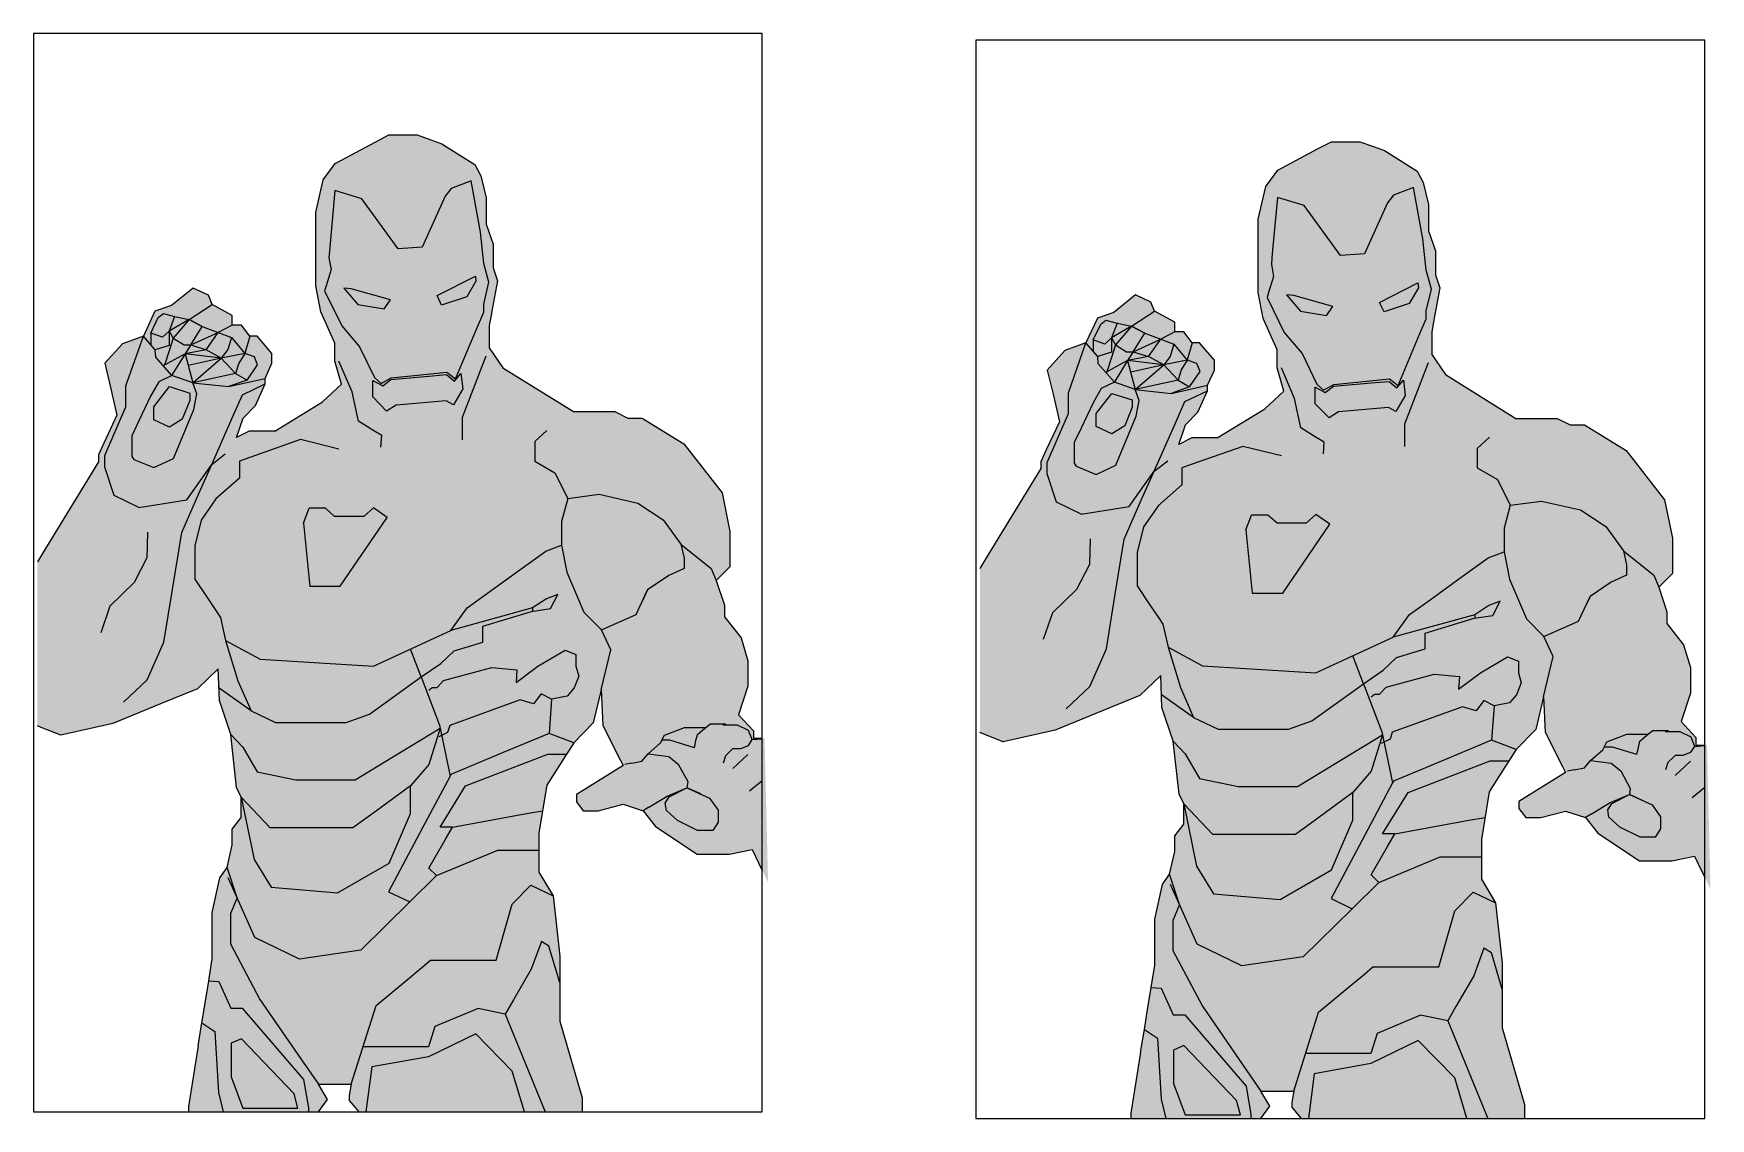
# Model space of a CAD drawing. Header units: inches. Extents: x 39.3 to 84.6, y 60 to 90.5.
# Drawn here: x 39.35 to 54.32, y 59.99 to 69.67 of the extents above.
import ezdxf

# ---------------------------------------------------------------- set-up
doc = ezdxf.new("R2010")
doc.units = ezdxf.units.IN
doc.header["$MEASUREMENT"] = 0

# ---------------------------------------------------------------- blocks, each defined once
blk = doc.blocks.new('ironman3')
h = blk.add_hatch(color=256)
h.dxf.hatch_style = 1
h.set_gradient(color1=(255, 0, 0), color2=(51, 51, 51), tint=1)
h.paths.add_polyline_path([(50.338, 66.321), (49.913, 66.062), (49.685, 66.062), (49.57, 66.003), (49.63, 66.178), (49.74, 66.289), (49.827, 66.482), (49.827, 66.532), (49.887, 66.666), (49.887, 66.753), (49.809, 66.845), (49.755, 66.908), (49.689, 66.908), (49.616, 67.006), (49.533, 67.006), (49.533, 67.093), (49.353, 67.19), (49.321, 67.273), (49.183, 67.337), (48.99, 67.181), (48.843, 67.13), (48.741, 66.909), (48.553, 66.84), (48.396, 66.666), (48.447, 66.45), (48.504, 66.204), (48.387, 65.953), (48.338, 65.848), (48.338, 65.787), (47.866, 65.013), (47.794, 64.895), (47.794, 63.431), (47.828, 63.417), (48.003, 63.347), (48.466, 63.453), (48.893, 63.627), (49.223, 63.761), (49.408, 63.94), (49.415, 63.767), (49.702, 63.564), (49.584, 63.834), (49.474, 64.194), (49.781, 64.026), (50.793, 63.965), (51.38, 64.235), (51.484, 64.282), (51.63, 64.484), (51.812, 64.616), (52.078, 64.808), (52.332, 64.991), (52.473, 65.044), (52.473, 65.254), (52.529, 65.461), (52.807, 65.497), (53.154, 65.418), (53.381, 65.27), (53.538, 65.052), (53.809, 64.835), (53.854, 64.729), (53.976, 64.851), (53.976, 65.017), (53.976, 65.166), (53.905, 65.509), (53.563, 65.948), (53.192, 66.177), (53.063, 66.177), (52.948, 66.235), (52.579, 66.235), (51.949, 66.626), (51.827, 66.804), (51.827, 67.005), (51.84, 67.078), (51.856, 67.163), (51.9, 67.401), (51.862, 67.517), (51.862, 67.626), (51.862, 67.73), (51.799, 67.907), (51.799, 68.144), (51.751, 68.34), (51.698, 68.441), (51.566, 68.524), (51.405, 68.626), (51.307, 68.661), (51.185, 68.704), (50.932, 68.704), (50.815, 68.643), (50.453, 68.45), (50.346, 68.303), (50.279, 68.011), (50.279, 67.359), (50.324, 67.126), (50.449, 66.845), (50.449, 66.686), (50.508, 66.479)])
h.paths.add_polyline_path([(50.917, 65.29), (50.497, 64.676), (50.225, 64.676), (50.219, 64.733), (50.169, 65.239), (50.219, 65.372), (50.365, 65.372), (50.447, 65.299), (50.707, 65.299), (50.793, 65.376)], flags=16)
h.paths.add_polyline_path([(50.911, 66.239), (50.788, 66.366), (50.788, 66.514), (50.876, 66.466), (50.95, 66.522), (51.322, 66.555), (51.446, 66.565), (51.517, 66.506), (51.574, 66.576), (51.591, 66.439), (51.507, 66.297), (51.442, 66.331), (50.995, 66.294)], flags=16)
h.paths.add_polyline_path([(50.861, 66.486), (50.803, 66.54), (50.67, 66.814), (50.511, 67.001), (50.357, 67.313), (50.371, 67.358), (50.416, 67.502), (50.396, 67.607), (50.401, 67.67), (50.41, 67.768), (50.45, 68.207), (50.69, 68.135), (51.013, 67.688), (51.227, 67.703), (51.434, 68.158), (51.486, 68.227), (51.666, 68.295), (51.749, 67.836), (51.778, 67.558), (51.825, 67.389), (51.778, 67.194), (51.778, 67.123), (51.722, 66.992), (51.527, 66.529), (51.45, 66.587), (50.953, 66.538)], flags=16)
h.paths.add_polyline_path([(50.889, 67.153), (50.655, 67.191), (50.53, 67.336), (50.595, 67.33), (50.946, 67.233)], flags=0)
h.paths.add_polyline_path([(51.402, 67.185), (51.362, 67.27), (51.704, 67.444), (51.708, 67.4), (51.627, 67.26)], flags=0)
h.paths.add_polyline_path([(49.666, 66.517), (49.563, 66.575), (49.591, 66.668), (49.644, 66.753), (49.732, 66.723), (49.759, 66.652)], flags=16)
h.paths.add_polyline_path([(49.493, 66.788), (49.435, 66.713), (49.3, 66.786), (49.408, 66.941), (49.526, 66.896)], flags=16)
h.paths.add_polyline_path([(49.19, 66.254), (49.008, 65.817), (48.832, 65.735), (48.654, 65.808), (48.637, 65.835), (48.637, 66.02), (48.697, 66.148), (48.804, 66.374), (48.878, 66.5), (48.995, 66.557), (49.18, 66.492), (49.217, 66.394)], flags=16)
h.paths.add_polyline_path([(49.154, 66.334), (49.087, 66.168), (48.973, 66.096), (48.833, 66.163), (48.833, 66.277), (48.973, 66.458), (49.154, 66.401)], flags=0)
h.paths.add_polyline_path([(49.162, 66.83), (49.103, 66.83), (49.006, 66.89), (49.148, 67.057), (49.265, 66.995)], flags=16)
h.paths.add_polyline_path([(48.969, 66.952), (48.91, 66.898), (48.805, 66.935), (48.873, 67.074), (48.918, 67.111), (49.018, 67.083)], flags=16)
h.paths.add_polyline_path([(50.55, 63.46), (50.758, 63.536), (51.218, 63.867), (51.123, 64.116), (50.793, 63.965), (49.781, 64.026), (49.474, 64.194), (49.584, 63.834), (49.702, 63.564), (49.92, 63.46)], flags=16)
h.paths.add_polyline_path([(50.957, 63.148), (51.388, 63.41), (51.382, 63.437), (51.218, 63.867), (50.758, 63.536), (50.55, 63.46), (49.92, 63.46), (49.702, 63.564), (49.415, 63.767), (49.419, 63.656), (49.519, 63.354), (49.627, 63.242), (49.755, 63.02), (50.1, 62.949), (50.63, 62.949)])
h.paths.add_polyline_path([(52.102, 63.662), (52.223, 63.626), (52.292, 63.718), (52.384, 63.67), (52.362, 63.362), (52.582, 63.279), (52.756, 63.458), (52.826, 63.751), (52.912, 64.109), (52.828, 64.287), (52.672, 64.446), (52.521, 64.801), (52.473, 65.044), (52.332, 64.991), (52.078, 64.808), (51.812, 64.616), (51.63, 64.484), (51.484, 64.282), (52.213, 64.483), (52.338, 64.564), (52.438, 64.604), (52.373, 64.477), (52.205, 64.452), (51.77, 64.319), (51.77, 64.179), (51.514, 64.1), (51.395, 63.988), (51.218, 63.867), (51.382, 63.437), (51.402, 63.345), (51.456, 63.372), (51.474, 63.435)])
h.paths.add_polyline_path([(51.123, 64.116), (51.218, 63.867), (51.395, 63.988), (51.514, 64.1), (51.77, 64.179), (51.77, 64.319), (52.213, 64.454), (52.213, 64.483), (51.484, 64.282), (51.38, 64.235)], flags=17)
h.paths.add_polyline_path([(50.63, 62.949), (50.1, 62.949), (49.755, 63.02), (49.627, 63.242), (49.519, 63.354), (49.572, 62.882), (49.614, 62.794), (49.873, 62.521), (50.61, 62.521), (50.82, 62.674), (51.124, 62.895), (51.288, 63.086), (51.388, 63.41), (50.957, 63.148)], flags=17)
h.paths.add_polyline_path([(51.951, 63.192), (52.362, 63.362), (52.384, 63.67), (52.292, 63.718), (52.223, 63.626), (52.102, 63.662), (51.474, 63.435), (51.456, 63.372), (51.402, 63.345), (51.475, 62.994), (51.485, 62.998)])
h.paths.add_polyline_path([(50.61, 62.521), (49.873, 62.521), (49.614, 62.794), (49.728, 62.238), (49.879, 61.992), (50.473, 61.942), (50.934, 62.207), (51.124, 62.649), (51.124, 62.895), (50.82, 62.674)], flags=17)
h.paths.add_polyline_path([(51.124, 62.649), (50.934, 62.207), (50.473, 61.942), (49.879, 61.992), (49.728, 62.238), (49.614, 62.794), (49.614, 62.613), (49.533, 62.509), (49.533, 62.37), (49.488, 62.166), (49.576, 61.897), (49.734, 61.543), (50.132, 61.348), (50.681, 61.43), (51.117, 61.859), (50.929, 61.949), (51.057, 62.191), (51.256, 62.566), (51.477, 62.983), (51.388, 63.41), (51.288, 63.086), (51.124, 62.895)])
h.paths.add_polyline_path([(52.033, 61.839), (52.197, 62.008), (52.397, 61.913), (52.271, 62.124), (52.271, 62.322), (51.903, 62.322), (51.356, 62.094), (51.117, 61.859), (50.681, 61.43), (50.132, 61.348), (49.734, 61.543), (49.576, 61.897), (49.516, 61.755), (49.516, 61.485), (49.78, 60.988), (50.145, 60.459), (50.302, 60.232), (50.595, 60.232), (50.817, 60.935), (51.097, 61.168), (51.226, 61.275), (51.303, 61.339), (51.89, 61.339)])
h.paths.add_polyline_path([(51.303, 61.339), (51.226, 61.275), (51.097, 61.168), (50.817, 60.935), (50.701, 60.568), (50.803, 60.568), (51.285, 60.568), (51.341, 60.747), (51.727, 60.908), (51.97, 60.859), (52.044, 60.986), (52.202, 61.26), (52.293, 61.506), (52.36, 61.464), (52.456, 61.14), (52.456, 61.377), (52.397, 61.913), (52.197, 62.008), (52.033, 61.839), (51.89, 61.339)])
h.paths.add_polyline_path([(49.516, 61.485), (49.516, 61.755), (49.576, 61.897), (49.488, 62.166), (49.423, 62.076), (49.355, 61.765), (49.355, 61.419), (49.355, 61.355), (49.323, 61.156), (49.288, 60.939), (49.262, 60.78), (49.379, 60.703), (49.411, 60.16), (49.453, 59.987), (50.302, 59.987), (50.383, 60.097), (50.302, 60.232), (50.145, 60.459), (49.78, 60.988)])
h.paths.add_polyline_path([(49.616, 60.639), (50.086, 60.148), (50.119, 60.019), (49.627, 60.019), (49.522, 60.299), (49.522, 60.598)], flags=16)
h = blk.add_hatch(color=6)
h.dxf.hatch_style = 1
h.set_gradient(color1=(204, 153, 0), color2=(128, 128, 128), tint=1)
h.paths.add_polyline_path([(50.69, 68.135), (50.45, 68.207), (50.41, 67.768), (50.401, 67.67), (50.396, 67.607), (50.416, 67.502), (50.371, 67.358), (50.357, 67.313), (50.511, 67.001), (50.67, 66.814), (50.803, 66.54), (50.861, 66.486), (50.953, 66.538), (51.45, 66.587), (51.527, 66.529), (51.722, 66.992), (51.778, 67.123), (51.778, 67.194), (51.825, 67.389), (51.778, 67.558), (51.749, 67.836), (51.666, 68.295), (51.486, 68.227), (51.434, 68.158), (51.227, 67.703), (51.013, 67.688)])
h.paths.add_polyline_path([(50.946, 67.233), (50.889, 67.153), (50.655, 67.191), (50.53, 67.336), (50.595, 67.33)], flags=16)
h.paths.add_polyline_path([(51.362, 67.27), (51.704, 67.444), (51.708, 67.4), (51.627, 67.26), (51.402, 67.185)], flags=16)
h.paths.add_polyline_path([(51.442, 66.331), (51.507, 66.297), (51.591, 66.439), (51.574, 66.576), (51.517, 66.506), (51.446, 66.565), (51.322, 66.555), (50.95, 66.522), (50.876, 66.466), (50.788, 66.514), (50.788, 66.366), (50.911, 66.239), (50.995, 66.294)])
h = blk.add_hatch(color=6)
h.dxf.hatch_style = 1
h.set_gradient(color1=(0, 255, 255), tint=1)
h.paths.add_polyline_path([(51.362, 67.27), (51.402, 67.185), (51.627, 67.26), (51.708, 67.4), (51.704, 67.444)])
h.paths.add_polyline_path([(50.889, 67.153), (50.946, 67.233), (50.595, 67.33), (50.53, 67.336), (50.655, 67.191)])
h.paths.add_polyline_path([(52.338, 64.564), (52.213, 64.483), (52.213, 64.453), (52.373, 64.477), (52.438, 64.604)])
h = blk.add_hatch(color=256)
h.dxf.hatch_style = 1
h.set_gradient(color1=(128, 128, 128), color2=(173, 173, 173), tint=1)
h.paths.add_polyline_path([(49.18, 66.492), (49.5, 66.458), (49.827, 66.532), (49.887, 66.666), (49.887, 66.753), (49.809, 66.845), (49.755, 66.908), (49.689, 66.908), (49.616, 67.006), (49.533, 67.006), (49.533, 67.093), (49.353, 67.19), (49.321, 67.273), (49.183, 67.337), (48.99, 67.181), (48.843, 67.13), (48.741, 66.909), (48.846, 66.787), (48.85, 66.721), (48.995, 66.557)])
h.paths.add_polyline_path([(49.162, 66.83), (49.103, 66.83), (49.006, 66.89), (49.148, 67.057), (49.265, 66.995)], flags=16)
h.paths.add_polyline_path([(49.3, 66.786), (49.408, 66.941), (49.526, 66.896), (49.493, 66.788), (49.435, 66.713)], flags=16)
h.paths.add_polyline_path([(48.91, 66.898), (48.805, 66.935), (48.873, 67.074), (48.918, 67.111), (49.018, 67.083), (48.969, 66.952)], flags=16)
h.paths.add_polyline_path([(49.563, 66.575), (49.591, 66.668), (49.644, 66.753), (49.732, 66.723), (49.759, 66.652), (49.666, 66.517)], flags=16)
h = blk.add_hatch(color=6)
h.dxf.hatch_style = 1
h.paths.add_polyline_path([(48.805, 66.935), (48.91, 66.898), (48.969, 66.952), (49.018, 67.083), (48.918, 67.111), (48.873, 67.074)])
h = blk.add_hatch(color=6)
h.dxf.hatch_style = 1
h.set_gradient(color1=(255, 0, 255), tint=1)
h.paths.add_polyline_path([(48.805, 66.935), (48.91, 66.898), (48.969, 66.952), (49.018, 67.083), (48.918, 67.111), (48.873, 67.074)])
h = blk.add_hatch(color=256)
h.dxf.hatch_style = 1
h.set_gradient(color1=(128, 128, 128), color2=(51, 51, 51), tint=1)
h.paths.add_polyline_path([(48.805, 66.935), (48.805, 66.835), (48.846, 66.787), (48.969, 66.826), (48.969, 66.952), (48.91, 66.898)])
h.paths.add_polyline_path([(48.969, 66.777), (48.928, 66.651), (49.014, 66.697), (49.113, 66.75), (49.162, 66.83), (49.103, 66.83), (49.006, 66.89)])
h.paths.add_polyline_path([(49.3, 66.786), (49.113, 66.75), (49.435, 66.713)])
h.paths.add_polyline_path([(49.3, 66.786), (49.408, 66.941), (49.162, 66.83)])
h.paths.add_polyline_path([(49.3, 66.786), (49.162, 66.83), (49.113, 66.75)])
h.paths.add_polyline_path([(49.408, 66.941), (49.265, 66.995), (49.162, 66.83)])
h.paths.add_polyline_path([(48.969, 66.952), (49.006, 66.89), (49.148, 67.057)])
h.paths.add_polyline_path([(48.969, 66.826), (48.846, 66.787), (48.85, 66.721), (48.917, 66.645), (48.928, 66.651), (48.969, 66.777), (49.006, 66.89), (48.969, 66.952)])
h.paths.add_polyline_path([(49.148, 67.057), (49.018, 67.083), (48.969, 66.952)])
h.paths.add_polyline_path([(49.493, 66.788), (49.435, 66.713), (49.644, 66.753), (49.526, 66.897)])
h.paths.add_polyline_path([(49.435, 66.713), (49.563, 66.575), (49.591, 66.668), (49.644, 66.753)])
h.paths.add_polyline_path([(49.435, 66.713), (49.14, 66.647), (49.18, 66.492)])
h.paths.add_polyline_path([(49.435, 66.713), (49.113, 66.75), (49.14, 66.647)])
h.paths.add_polyline_path([(49.435, 66.713), (49.18, 66.492), (49.563, 66.575)])
h.paths.add_polyline_path([(49.113, 66.75), (48.994, 66.558), (48.995, 66.557), (49.18, 66.492)])
h.paths.add_polyline_path([(49.113, 66.75), (49.014, 66.697), (48.917, 66.645), (48.994, 66.558)])
h.paths.add_polyline_path([(49.18, 66.492), (49.5, 66.458), (49.666, 66.517), (49.563, 66.575)])
h = blk.add_hatch(color=256)
h.dxf.hatch_style = 1
h.set_gradient(color1=(128, 128, 128), color2=(51, 51, 51), tint=1)
h.paths.add_polyline_path([(49.408, 66.941), (49.265, 66.995), (49.162, 66.83)])
h.paths.add_polyline_path([(49.408, 66.941), (49.162, 66.83), (49.3, 66.786)], flags=17)
h.paths.add_polyline_path([(49.148, 67.057), (48.969, 66.952), (49.006, 66.89)])
h.paths.add_polyline_path([(49.148, 67.057), (49.018, 67.083), (48.969, 66.952)])
h.paths.add_polyline_path([(49.526, 66.897), (49.408, 66.941), (49.3, 66.786), (49.113, 66.75), (49.435, 66.713), (49.644, 66.753)])
h = blk.add_hatch(color=5)
h.dxf.hatch_style = 1
h.paths.add_polyline_path([(49.265, 66.995), (49.148, 67.057), (49.006, 66.89), (49.103, 66.83), (49.162, 66.83)])
h = blk.add_hatch(color=6)
h.dxf.hatch_style = 1
h.set_gradient(color1=(0, 0, 255), tint=1)
h.paths.add_polyline_path([(49.006, 66.89), (49.103, 66.83), (49.162, 66.83), (49.265, 66.995), (49.148, 67.057)])
h = blk.add_hatch(color=1)
h.dxf.hatch_style = 1
h.paths.add_polyline_path([(49.3, 66.786), (49.435, 66.713), (49.493, 66.788), (49.526, 66.896), (49.408, 66.941)])
h = blk.add_hatch(color=6)
h.dxf.hatch_style = 1
h.set_gradient(color1=(255, 0, 0), tint=1)
h.paths.add_polyline_path([(49.526, 66.896), (49.408, 66.941), (49.3, 66.786), (49.435, 66.713), (49.493, 66.788)])
h = blk.add_hatch(color=256)
h.dxf.hatch_style = 1
h.set_gradient(color1=(128, 128, 128), color2=(173, 173, 173), tint=1)
h.paths.add_polyline_path([(48.584, 66.464), (48.584, 66.278), (48.395, 65.842), (48.395, 65.74), (48.478, 65.486), (48.699, 65.38), (49.128, 65.448), (49.35, 65.763), (49.536, 66.185), (49.624, 66.384), (49.827, 66.482), (49.827, 66.532), (49.5, 66.458), (49.18, 66.492), (49.217, 66.394), (49.19, 66.254), (49.008, 65.817), (48.832, 65.735), (48.654, 65.808), (48.637, 65.835), (48.637, 66.02), (48.697, 66.148), (48.804, 66.374), (48.878, 66.5), (48.995, 66.557), (48.85, 66.721), (48.846, 66.787), (48.741, 66.909)])
h = blk.add_hatch(color=30)
h.dxf.hatch_style = 1
h.paths.add_polyline_path([(49.644, 66.753), (49.591, 66.668), (49.563, 66.575), (49.666, 66.517), (49.759, 66.652), (49.732, 66.723)])
h = blk.add_hatch(color=6)
h.dxf.hatch_style = 1
h.set_gradient(color1=(255, 127, 0), tint=1)
h.paths.add_polyline_path([(49.591, 66.668), (49.563, 66.575), (49.666, 66.517), (49.759, 66.652), (49.732, 66.723), (49.644, 66.753)])
h = blk.add_hatch(color=256)
h.dxf.hatch_style = 1
h.set_gradient(color1=(128, 128, 128), color2=(51, 51, 51), tint=1)
h.paths.add_polyline_path([(48.637, 66.02), (48.637, 65.835), (48.654, 65.808), (48.832, 65.735), (49.008, 65.817), (49.19, 66.254), (49.217, 66.394), (49.18, 66.492), (48.995, 66.557), (48.878, 66.5), (48.804, 66.374), (48.697, 66.148)])
h.paths.add_polyline_path([(48.833, 66.163), (48.833, 66.277), (48.973, 66.458), (49.154, 66.401), (49.154, 66.334), (49.087, 66.168), (48.973, 66.096)], flags=16)
h = blk.add_hatch(color=6)
h.dxf.hatch_style = 1
h.set_gradient(color1=(255, 255, 0), tint=1)
h.paths.add_polyline_path([(48.833, 66.277), (48.833, 66.163), (48.973, 66.096), (49.087, 66.168), (49.154, 66.334), (49.154, 66.401), (48.973, 66.458)])
h = blk.add_hatch(color=6)
h.dxf.hatch_style = 1
h.set_gradient(color1=(204, 153, 0), color2=(128, 128, 128), tint=1)
h.paths.add_polyline_path([(52.807, 65.497), (52.529, 65.461), (52.473, 65.254), (52.473, 65.044), (52.521, 64.801), (52.672, 64.446), (52.828, 64.287), (53.138, 64.426), (53.241, 64.644), (53.429, 64.773), (53.566, 64.836), (53.566, 64.928), (53.538, 65.052), (53.381, 65.27), (53.154, 65.418)])
h = blk.add_hatch(color=6)
h.dxf.hatch_style = 1
h.set_gradient(color1=(0, 255, 255), tint=1)
h.paths.add_polyline_path([(50.219, 64.733), (50.225, 64.676), (50.497, 64.676), (50.917, 65.29), (50.793, 65.376), (50.707, 65.299), (50.447, 65.299), (50.365, 65.372), (50.219, 65.372), (50.169, 65.239)])
h = blk.add_hatch(color=256)
h.dxf.hatch_style = 1
h.set_gradient(color1=(255, 0, 0), color2=(51, 51, 51), tint=1)
h.paths.add_polyline_path([(51.616, 62.895), (51.389, 62.528), (51.498, 62.528), (52.16, 62.648), (52.303, 62.674), (52.341, 62.903), (52.413, 63.015), (52.518, 63.179), (52.349, 63.179)])
h.paths.add_polyline_path([(52.271, 62.322), (52.271, 62.477), (52.303, 62.674), (52.16, 62.648), (51.498, 62.528), (51.433, 62.415), (51.288, 62.162), (51.356, 62.094), (51.903, 62.322)])
h.paths.add_polyline_path([(52.456, 60.797), (52.456, 61.14), (52.36, 61.464), (52.293, 61.506), (52.202, 61.26), (52.044, 60.986), (51.97, 60.859), (52.327, 59.987), (52.656, 59.987), (52.656, 60.111)])
h.paths.add_polyline_path([(51.97, 60.859), (51.727, 60.908), (51.341, 60.747), (51.285, 60.568), (50.803, 60.568), (50.701, 60.568), (50.595, 60.232), (50.578, 60.133), (50.578, 60.089), (50.645, 60.008), (50.662, 59.987), (50.727, 59.987), (50.779, 60.387), (51.285, 60.478), (51.706, 60.683), (52.033, 60.349), (52.142, 59.987), (52.327, 59.987)])
h.paths.add_polyline_path([(49.379, 60.703), (49.262, 60.78), (49.229, 60.575), (49.142, 60.034), (49.142, 59.987), (49.453, 59.987), (49.411, 60.16)])
h.paths.add_polyline_path([(53.926, 64.403), (53.926, 64.508), (53.854, 64.729), (53.809, 64.835), (53.538, 65.052), (53.566, 64.928), (53.566, 64.836), (53.429, 64.773), (53.241, 64.644), (53.138, 64.426), (52.828, 64.287), (52.912, 64.109), (52.826, 63.751), (52.84, 63.435), (52.996, 63.127), (53.022, 63.076), (52.675, 62.86), (52.606, 62.817), (52.606, 62.753), (52.666, 62.673), (52.8, 62.673), (53.023, 62.731), (53.201, 62.673), (53.251, 62.704), (53.415, 62.803), (53.592, 62.879), (53.6, 62.933), (53.515, 63.09), (53.43, 63.158), (53.245, 63.181), (53.355, 63.278), (53.391, 63.349), (53.57, 63.417), (53.761, 63.417), (53.752, 63.41), (53.685, 63.354), (53.672, 63.299), (53.659, 63.236), (53.44, 63.302), (53.367, 63.302), (53.355, 63.278), (53.245, 63.181), (53.43, 63.158), (53.515, 63.09), (53.6, 62.933), (53.592, 62.879), (53.794, 62.787), (53.87, 62.678), (53.87, 62.572), (53.823, 62.497), (53.687, 62.497), (53.508, 62.586), (53.409, 62.675), (53.399, 62.742), (53.434, 62.798), (53.592, 62.879), (53.415, 62.803), (53.251, 62.704), (53.201, 62.673), (53.311, 62.534), (53.683, 62.287), (53.972, 62.287), (54.173, 62.328), (54.234, 62.203), (54.316, 62.035), (54.285, 63.32), (54.186, 63.32), (54.186, 63.386), (54.053, 63.53), (54.136, 63.784), (54.136, 64.011), (54.075, 64.215)])
h = blk.add_hatch(color=256)
h.dxf.hatch_style = 1
h.set_gradient(color1=(204, 153, 0), color2=(128, 128, 128), tint=1)
h.paths.add_polyline_path([(51.485, 62.998), (51.477, 62.983), (51.256, 62.566), (51.057, 62.191), (50.929, 61.949), (51.117, 61.859), (51.356, 62.094), (51.288, 62.162), (51.433, 62.415), (51.498, 62.528), (51.389, 62.528), (51.616, 62.895), (52.349, 63.179), (52.518, 63.179), (52.582, 63.279), (52.362, 63.362), (51.951, 63.192)])
h.paths.add_polyline_path([(50.119, 60.019), (50.086, 60.148), (49.616, 60.639), (49.522, 60.598), (49.522, 60.299), (49.627, 60.019)])
h = blk.add_hatch(color=256)
h.dxf.hatch_style = 1
h.set_gradient(color1=(128, 128, 128), color2=(51, 51, 51), tint=1)
h.paths.add_polyline_path([(53.659, 63.236), (53.672, 63.299), (53.685, 63.354), (53.752, 63.41), (53.761, 63.417), (53.57, 63.417), (53.391, 63.349), (53.367, 63.302), (53.44, 63.302)])
h = blk.add_hatch(color=6)
h.dxf.hatch_style = 1
h.set_gradient(color1=(0, 255, 255), tint=1)
h.paths.add_polyline_path([(53.592, 62.879), (53.434, 62.798), (53.399, 62.742), (53.409, 62.675), (53.508, 62.586), (53.687, 62.497), (53.823, 62.497), (53.87, 62.572), (53.87, 62.678), (53.794, 62.787)])
h = blk.add_hatch(color=256)
h.dxf.hatch_style = 1
h.set_gradient(color1=(204, 153, 0), color2=(128, 128, 128), tint=1)
h.paths.add_polyline_path([(51.706, 60.683), (51.285, 60.478), (50.779, 60.387), (50.727, 59.987), (52.142, 59.987), (52.033, 60.349)])
at = {"color": 250, "ltscale": 2}
for p, q in [((54.264, 69.609), (47.759, 69.609)), ((47.759, 69.609), (47.759, 59.987)), ((54.264, 59.987), (54.264, 69.609)), ((47.759, 59.987), (54.264, 59.987))]:
    blk.add_line(p, q, dxfattribs=at)
for p, q in [((50.453, 68.45), (50.815, 68.643)), ((50.815, 68.643), (50.932, 68.704)), ((50.932, 68.704), (51.185, 68.704)), ((51.185, 68.704), (51.307, 68.661)), ((51.307, 68.661), (51.405, 68.626)), ((51.405, 68.626), (51.566, 68.524)), ((50.346, 68.303), (50.453, 68.45)), ((51.566, 68.524), (51.698, 68.441)), ((51.698, 68.441), (51.751, 68.34)), ((50.279, 68.011), (50.346, 68.303)), ((51.666, 68.295), (51.486, 68.227)), ((51.749, 67.836), (51.666, 68.295)), ((51.751, 68.34), (51.799, 68.144)), ((50.45, 68.207), (50.41, 67.768)), ((50.69, 68.135), (50.45, 68.207)), ((51.013, 67.688), (50.69, 68.135)), ((51.434, 68.158), (51.227, 67.703)), ((51.486, 68.227), (51.434, 68.158)), ((51.799, 68.144), (51.799, 67.907)), ((50.279, 67.359), (50.279, 68.011)), ((51.778, 67.558), (51.749, 67.836)), ((51.799, 67.907), (51.862, 67.73)), ((50.401, 67.67), (50.396, 67.607)), ((50.41, 67.768), (50.401, 67.67)), ((51.227, 67.703), (51.013, 67.688)), ((51.862, 67.73), (51.862, 67.626)), ((50.396, 67.607), (50.416, 67.502)), ((51.825, 67.389), (51.778, 67.558)), ((51.862, 67.626), (51.862, 67.517)), ((51.862, 67.517), (51.9, 67.401)), ((50.416, 67.502), (50.371, 67.358)), ((51.362, 67.27), (51.704, 67.444)), ((51.708, 67.4), (51.627, 67.26)), ((51.704, 67.444), (51.708, 67.4)), ((51.778, 67.194), (51.825, 67.389)), ((51.9, 67.401), (51.856, 67.163)), ((49.183, 67.337), (48.99, 67.181)), ((49.321, 67.273), (49.183, 67.337)), ((49.183, 67.337), (49.183, 67.337)), ((49.353, 67.19), (49.321, 67.273)), ((50.324, 67.126), (50.279, 67.359)), ((50.371, 67.358), (50.357, 67.313)), ((50.357, 67.313), (50.511, 67.001)), ((50.53, 67.336), (50.655, 67.191)), ((50.595, 67.33), (50.53, 67.336)), ((50.946, 67.233), (50.595, 67.33)), ((50.889, 67.153), (50.946, 67.233)), ((51.402, 67.185), (51.362, 67.27)), ((51.627, 67.26), (51.402, 67.185)), ((48.843, 67.13), (48.741, 66.909)), ((48.805, 66.935), (48.873, 67.074)), ((48.99, 67.181), (48.843, 67.13)), ((48.873, 67.074), (48.918, 67.111)), ((48.918, 67.111), (49.018, 67.083)), ((49.018, 67.083), (48.969, 66.952)), ((49.018, 67.083), (49.148, 67.057)), ((49.148, 67.057), (49.353, 67.19)), ((49.533, 67.093), (49.353, 67.19)), ((49.533, 67.006), (49.533, 67.093)), ((50.449, 66.845), (50.324, 67.126)), ((50.655, 67.191), (50.889, 67.153)), ((51.722, 66.992), (51.778, 67.123)), ((51.778, 67.123), (51.778, 67.194)), ((51.84, 67.078), (51.827, 67.005)), ((51.856, 67.163), (51.84, 67.078)), ((48.91, 66.898), (48.805, 66.935)), ((48.805, 66.935), (48.805, 66.835)), ((48.969, 66.952), (48.91, 66.898)), ((49.148, 67.057), (48.969, 66.952)), ((48.969, 66.952), (48.969, 66.826)), ((48.969, 66.952), (49.006, 66.89)), ((49.148, 67.057), (49.006, 66.89)), ((49.148, 67.057), (49.006, 66.89)), ((49.265, 66.995), (49.148, 67.057)), ((49.148, 67.057), (49.265, 66.995)), ((49.162, 66.83), (49.265, 66.995)), ((49.162, 66.83), (49.408, 66.941)), ((49.265, 66.995), (49.408, 66.941)), ((49.3, 66.786), (49.408, 66.941)), ((49.533, 67.006), (49.408, 66.941)), ((49.408, 66.941), (49.526, 66.896)), ((49.408, 66.941), (49.526, 66.897)), ((49.616, 67.006), (49.533, 67.006)), ((49.689, 66.908), (49.616, 67.006)), ((50.511, 67.001), (50.67, 66.814)), ((51.527, 66.529), (51.722, 66.992)), ((51.827, 67.005), (51.827, 66.804)), ((48.553, 66.84), (48.396, 66.666)), ((48.741, 66.909), (48.553, 66.84)), ((48.584, 66.464), (48.741, 66.909)), ((48.846, 66.787), (48.741, 66.909)), ((48.969, 66.826), (48.846, 66.787)), ((48.85, 66.721), (48.846, 66.787)), ((48.969, 66.777), (48.928, 66.651)), ((49.006, 66.89), (48.969, 66.777)), ((49.006, 66.89), (49.103, 66.83)), ((49.103, 66.83), (49.162, 66.83)), ((49.162, 66.83), (49.113, 66.75)), ((49.3, 66.786), (49.113, 66.75)), ((49.162, 66.83), (49.3, 66.786)), ((49.435, 66.713), (49.3, 66.786)), ((49.493, 66.788), (49.435, 66.713)), ((49.526, 66.896), (49.493, 66.788)), ((49.526, 66.897), (49.644, 66.753)), ((49.689, 66.908), (49.644, 66.753)), ((49.755, 66.908), (49.689, 66.908)), ((49.809, 66.845), (49.755, 66.908)), ((49.887, 66.753), (49.809, 66.845)), ((50.449, 66.686), (50.449, 66.845)), ((50.67, 66.814), (50.803, 66.54)), ((51.827, 66.804), (51.949, 66.626)), ((48.396, 66.666), (48.447, 66.45)), ((48.995, 66.557), (48.85, 66.721)), ((49.014, 66.697), (48.917, 66.645)), ((49.113, 66.75), (48.992, 66.556)), ((49.113, 66.75), (49.014, 66.697)), ((49.435, 66.713), (49.113, 66.75)), ((49.113, 66.75), (49.18, 66.492)), ((49.435, 66.713), (49.14, 66.647)), ((49.18, 66.492), (49.435, 66.713)), ((49.644, 66.753), (49.435, 66.713)), ((49.435, 66.713), (49.563, 66.575)), ((49.591, 66.668), (49.563, 66.575)), ((49.644, 66.753), (49.591, 66.668)), ((49.732, 66.723), (49.644, 66.753)), ((49.666, 66.517), (49.759, 66.652)), ((49.759, 66.652), (49.732, 66.723)), ((49.827, 66.532), (49.887, 66.666)), ((49.887, 66.666), (49.887, 66.753)), ((50.508, 66.479), (50.449, 66.686)), ((50.603, 66.413), (50.485, 66.686)), ((51.797, 66.731), (51.584, 66.183)), ((51.949, 66.626), (52.579, 66.235)), ((48.584, 66.278), (48.584, 66.464)), ((48.878, 66.5), (48.804, 66.374)), ((48.995, 66.557), (48.878, 66.5)), ((49.18, 66.492), (48.995, 66.557)), ((49.563, 66.575), (49.18, 66.492)), ((49.217, 66.394), (49.18, 66.492)), ((49.18, 66.492), (49.5, 66.458)), ((49.5, 66.458), (49.827, 66.532)), ((49.666, 66.517), (49.5, 66.458)), ((49.563, 66.575), (49.666, 66.517)), ((49.624, 66.384), (49.827, 66.482)), ((49.624, 66.384), (49.827, 66.482)), ((49.74, 66.289), (49.827, 66.482)), ((49.827, 66.482), (49.827, 66.532)), ((50.338, 66.321), (50.508, 66.479)), ((50.788, 66.366), (50.788, 66.514)), ((50.788, 66.514), (50.876, 66.466)), ((50.803, 66.54), (50.861, 66.486)), ((50.861, 66.486), (50.953, 66.538)), ((50.876, 66.466), (50.95, 66.522)), ((50.95, 66.522), (51.322, 66.555)), ((50.953, 66.538), (51.45, 66.587)), ((51.322, 66.555), (51.446, 66.565)), ((51.446, 66.565), (51.517, 66.506)), ((51.45, 66.587), (51.527, 66.529)), ((51.517, 66.506), (51.574, 66.576)), ((51.574, 66.576), (51.591, 66.439)), ((48.447, 66.45), (48.504, 66.204)), ((48.804, 66.374), (48.697, 66.148)), ((48.833, 66.277), (48.973, 66.458)), ((48.973, 66.458), (49.154, 66.401)), ((49.154, 66.334), (49.087, 66.168)), ((49.154, 66.401), (49.154, 66.334)), ((49.19, 66.254), (49.217, 66.394)), ((49.536, 66.185), (49.624, 66.384)), ((49.913, 66.062), (50.338, 66.321)), ((50.659, 66.149), (50.603, 66.413)), ((50.911, 66.239), (50.788, 66.366)), ((51.442, 66.331), (50.995, 66.294)), ((51.507, 66.297), (51.442, 66.331)), ((51.591, 66.439), (51.507, 66.297)), ((48.504, 66.204), (48.387, 65.953)), ((48.395, 65.842), (48.584, 66.278)), ((48.833, 66.163), (48.833, 66.277)), ((49.087, 66.168), (48.973, 66.096)), ((49.008, 65.817), (49.19, 66.254)), ((49.35, 65.763), (49.536, 66.185)), ((49.57, 66.003), (49.63, 66.178)), ((49.63, 66.178), (49.74, 66.289)), ((50.995, 66.294), (50.911, 66.239)), ((51.584, 66.183), (51.584, 65.984)), ((52.579, 66.235), (52.948, 66.235)), ((52.948, 66.235), (53.063, 66.177)), ((53.063, 66.177), (53.192, 66.177)), ((53.192, 66.177), (53.563, 65.948)), ((48.697, 66.148), (48.637, 66.02)), ((48.637, 66.02), (48.637, 65.835)), ((48.973, 66.096), (48.833, 66.163)), ((49.685, 66.062), (49.57, 66.003)), ((49.913, 66.062), (49.685, 66.062)), ((50.796, 66.065), (50.659, 66.149)), ((50.867, 66.021), (50.796, 66.065)), ((50.86, 65.919), (50.867, 66.021)), ((52.342, 66.066), (52.234, 65.967)), ((48.387, 65.953), (48.338, 65.848)), ((50.142, 65.985), (49.74, 65.843)), ((50.486, 65.901), (50.142, 65.985)), ((52.234, 65.967), (52.234, 65.792)), ((53.563, 65.948), (53.905, 65.509)), ((48.338, 65.787), (47.866, 65.013)), ((48.338, 65.848), (48.338, 65.787)), ((48.395, 65.74), (48.395, 65.842)), ((48.478, 65.486), (48.395, 65.74)), ((48.637, 65.835), (48.654, 65.808)), ((48.654, 65.808), (48.832, 65.735)), ((48.832, 65.735), (49.008, 65.817)), ((49.128, 65.448), (49.35, 65.763)), ((49.235, 65.504), (49.35, 65.763)), ((49.35, 65.763), (49.471, 65.857)), ((49.74, 65.843), (49.598, 65.793)), ((49.598, 65.793), (49.598, 65.642)), ((52.234, 65.792), (52.414, 65.688)), ((49.598, 65.642), (49.387, 65.457)), ((52.414, 65.688), (52.529, 65.461)), ((48.699, 65.38), (48.478, 65.486)), ((48.699, 65.38), (49.128, 65.448)), ((49.082, 65.157), (49.235, 65.504)), ((49.387, 65.457), (49.255, 65.267)), ((52.529, 65.461), (52.473, 65.254)), ((52.529, 65.461), (52.807, 65.497)), ((52.807, 65.497), (53.154, 65.418)), ((53.154, 65.418), (53.381, 65.27)), ((53.905, 65.509), (53.976, 65.166)), ((49.255, 65.267), (49.198, 65.037)), ((50.169, 65.239), (50.219, 65.372)), ((50.365, 65.372), (50.219, 65.372)), ((50.447, 65.299), (50.365, 65.372)), ((50.707, 65.299), (50.447, 65.299)), ((50.497, 64.676), (50.917, 65.29)), ((50.793, 65.376), (50.707, 65.299)), ((50.917, 65.29), (50.793, 65.376)), ((53.381, 65.27), (53.538, 65.052)), ((48.777, 65.159), (48.771, 64.931)), ((48.999, 64.649), (49.082, 65.157)), ((50.169, 65.239), (50.219, 64.733)), ((52.473, 65.254), (52.473, 65.044)), ((53.976, 65.166), (53.976, 65.017)), ((47.866, 65.013), (47.794, 64.895)), ((49.198, 65.037), (49.198, 64.741)), ((52.078, 64.808), (52.332, 64.991)), ((52.332, 64.991), (52.473, 65.044)), ((52.473, 65.044), (52.521, 64.801)), ((53.538, 65.052), (53.566, 64.928)), ((53.538, 65.052), (53.809, 64.835)), ((53.976, 65.017), (53.976, 64.851)), ((48.771, 64.931), (48.657, 64.709)), ((53.566, 64.836), (53.429, 64.773)), ((53.566, 64.928), (53.566, 64.836)), ((53.809, 64.835), (53.854, 64.729)), ((53.976, 64.851), (53.854, 64.729)), ((48.657, 64.709), (48.441, 64.5)), ((49.198, 64.741), (49.309, 64.575)), ((50.219, 64.733), (50.225, 64.676)), ((50.225, 64.676), (50.497, 64.676)), ((51.812, 64.616), (52.078, 64.808)), ((52.521, 64.801), (52.672, 64.446)), ((53.429, 64.773), (53.241, 64.644)), ((53.854, 64.729), (53.926, 64.508)), ((48.923, 64.178), (48.999, 64.649)), ((49.309, 64.575), (49.387, 64.459)), ((51.63, 64.484), (51.812, 64.616)), ((52.338, 64.564), (52.213, 64.483)), ((52.438, 64.604), (52.338, 64.564)), ((52.373, 64.477), (52.438, 64.604)), ((53.138, 64.426), (53.241, 64.644)), ((53.241, 64.644), (53.195, 64.546)), ((48.441, 64.5), (48.359, 64.26)), ((49.387, 64.459), (49.428, 64.398)), ((49.428, 64.398), (49.474, 64.194)), ((51.484, 64.282), (51.63, 64.484)), ((52.213, 64.483), (51.484, 64.282)), ((51.77, 64.319), (52.205, 64.452)), ((52.205, 64.452), (52.373, 64.477)), ((52.213, 64.483), (52.213, 64.453)), ((52.672, 64.446), (52.828, 64.287)), ((52.828, 64.287), (53.138, 64.426)), ((53.926, 64.508), (53.926, 64.403)), ((53.926, 64.403), (54.075, 64.215)), ((50.793, 63.965), (51.38, 64.235)), ((51.38, 64.235), (51.484, 64.282)), ((51.77, 64.179), (51.77, 64.319)), ((52.912, 64.109), (52.828, 64.287)), ((48.775, 63.842), (48.923, 64.178)), ((49.474, 64.194), (49.781, 64.026)), ((49.474, 64.194), (49.584, 63.834)), ((51.218, 63.867), (51.123, 64.116)), ((51.395, 63.988), (51.514, 64.1)), ((51.514, 64.1), (51.77, 64.179)), ((52.262, 63.965), (52.505, 64.106)), ((52.505, 64.106), (52.601, 64.068)), ((52.826, 63.751), (52.912, 64.109)), ((54.075, 64.215), (54.136, 64.011)), ((49.408, 63.94), (49.223, 63.761)), ((49.419, 63.656), (49.408, 63.94)), ((49.781, 64.026), (50.793, 63.965)), ((51.218, 63.867), (51.395, 63.988)), ((51.42, 63.835), (51.85, 63.952)), ((51.85, 63.952), (52.074, 63.931)), ((52.067, 63.818), (52.262, 63.965)), ((52.074, 63.931), (52.067, 63.818)), ((52.601, 64.068), (52.601, 63.965)), ((52.601, 63.965), (52.626, 63.875)), ((54.136, 64.011), (54.136, 63.784)), ((48.563, 63.642), (48.775, 63.842)), ((49.584, 63.834), (49.702, 63.564)), ((50.758, 63.536), (51.218, 63.867)), ((51.218, 63.867), (51.382, 63.437)), ((51.218, 63.867), (51.382, 63.437)), ((51.287, 63.749), (51.318, 63.774)), ((51.318, 63.774), (51.361, 63.774)), ((51.361, 63.774), (51.42, 63.835)), ((52.585, 63.769), (52.522, 63.695)), ((52.626, 63.875), (52.585, 63.769)), ((54.136, 63.784), (54.053, 63.53)), ((48.893, 63.627), (48.466, 63.453)), ((49.223, 63.761), (48.893, 63.627)), ((49.702, 63.564), (49.415, 63.767)), ((49.519, 63.354), (49.419, 63.656)), ((52.102, 63.662), (51.474, 63.435)), ((52.223, 63.626), (52.102, 63.662)), ((52.292, 63.718), (52.223, 63.626)), ((52.384, 63.67), (52.292, 63.718)), ((52.384, 63.67), (52.362, 63.362)), ((52.522, 63.695), (52.384, 63.67)), ((52.826, 63.751), (52.756, 63.458)), ((52.826, 63.751), (52.84, 63.435)), ((49.702, 63.564), (49.92, 63.46)), ((50.55, 63.46), (50.758, 63.536)), ((54.053, 63.53), (54.186, 63.386)), ((47.828, 63.417), (47.794, 63.431)), ((48.003, 63.347), (47.828, 63.417)), ((48.466, 63.453), (48.003, 63.347)), ((49.572, 62.882), (49.519, 63.354)), ((49.627, 63.242), (49.519, 63.354)), ((49.92, 63.46), (50.55, 63.46)), ((50.957, 63.148), (51.388, 63.41)), ((51.388, 63.41), (51.288, 63.086)), ((51.456, 63.372), (51.377, 63.333)), ((51.382, 63.437), (51.477, 62.983)), ((51.382, 63.437), (51.382, 63.437)), ((51.474, 63.435), (51.456, 63.372)), ((52.362, 63.362), (51.951, 63.192)), ((52.582, 63.279), (52.362, 63.362)), ((52.756, 63.458), (52.582, 63.279)), ((52.84, 63.435), (52.996, 63.127)), ((53.355, 63.278), (53.391, 63.349)), ((53.391, 63.349), (53.57, 63.417)), ((53.57, 63.417), (53.761, 63.417)), ((53.672, 63.299), (53.685, 63.354)), ((53.685, 63.354), (53.752, 63.41)), ((53.752, 63.41), (53.802, 63.45)), ((53.802, 63.45), (53.94, 63.45)), ((54.044, 63.437), (53.911, 63.437)), ((54.142, 63.389), (54.044, 63.437)), ((54.175, 63.308), (54.142, 63.389)), ((54.186, 63.386), (54.186, 63.32)), ((49.627, 63.242), (49.755, 63.02)), ((51.951, 63.192), (51.485, 62.998)), ((51.616, 62.895), (52.349, 63.179)), ((52.349, 63.179), (52.518, 63.179)), ((52.582, 63.279), (52.413, 63.015)), ((53.19, 63.115), (53.245, 63.181)), ((53.245, 63.181), (53.355, 63.278)), ((53.245, 63.181), (53.43, 63.158)), ((53.44, 63.302), (53.367, 63.302)), ((53.659, 63.236), (53.44, 63.302)), ((53.659, 63.236), (53.672, 63.299)), ((53.939, 63.166), (53.985, 63.212)), ((53.985, 63.212), (54.003, 63.229)), ((54.001, 63.049), (54.136, 63.175)), ((54.003, 63.229), (54.072, 63.229)), ((54.072, 63.229), (54.141, 63.257)), ((54.141, 63.257), (54.175, 63.308)), ((54.175, 63.308), (54.264, 63.316)), ((54.186, 63.32), (54.264, 63.32)), ((50.63, 62.949), (50.957, 63.148)), ((51.288, 63.086), (51.124, 62.895)), ((53.022, 63.076), (52.675, 62.86)), ((52.996, 63.127), (53.022, 63.076)), ((53.099, 63.097), (53.038, 63.086)), ((53.099, 63.097), (53.19, 63.115)), ((53.43, 63.158), (53.515, 63.09)), ((53.515, 63.09), (53.6, 62.933)), ((53.918, 63.102), (53.939, 63.166)), ((49.614, 62.794), (49.572, 62.882)), ((49.755, 63.02), (50.1, 62.949)), ((50.1, 62.949), (50.63, 62.949)), ((51.124, 62.895), (50.82, 62.674)), ((51.124, 62.649), (51.124, 62.895)), ((51.477, 62.983), (51.256, 62.566)), ((51.389, 62.528), (51.616, 62.895)), ((51.485, 62.998), (51.475, 62.994)), ((52.341, 62.903), (52.271, 62.477)), ((52.413, 63.015), (52.341, 62.903)), ((53.415, 62.803), (53.592, 62.879)), ((53.434, 62.798), (53.592, 62.879)), ((53.6, 62.933), (53.592, 62.879)), ((53.715, 62.823), (53.592, 62.879)), ((53.592, 62.879), (53.794, 62.787)), ((54.151, 62.852), (54.264, 62.943)), ((49.614, 62.613), (49.614, 62.794)), ((49.873, 62.521), (49.614, 62.794)), ((49.614, 62.794), (49.728, 62.238)), ((52.675, 62.86), (52.606, 62.817)), ((52.606, 62.817), (52.606, 62.753)), ((52.606, 62.753), (52.666, 62.673)), ((52.8, 62.673), (53.023, 62.731)), ((53.023, 62.731), (53.201, 62.673)), ((53.251, 62.704), (53.415, 62.803)), ((53.399, 62.742), (53.434, 62.798)), ((53.409, 62.675), (53.399, 62.742)), ((53.794, 62.787), (53.87, 62.678)), ((49.533, 62.509), (49.614, 62.613)), ((50.82, 62.674), (50.61, 62.521)), ((50.934, 62.207), (51.124, 62.649)), ((51.498, 62.528), (52.16, 62.648)), ((52.16, 62.648), (52.303, 62.674)), ((52.666, 62.673), (52.8, 62.673)), ((53.251, 62.704), (53.201, 62.673)), ((53.201, 62.673), (53.311, 62.534)), ((53.508, 62.586), (53.409, 62.675)), ((53.687, 62.497), (53.508, 62.586)), ((53.87, 62.572), (53.823, 62.497)), ((53.87, 62.678), (53.87, 62.572)), ((49.533, 62.37), (49.533, 62.509)), ((50.61, 62.521), (49.873, 62.521)), ((51.256, 62.566), (51.057, 62.191)), ((51.498, 62.528), (51.389, 62.528)), ((51.433, 62.415), (51.498, 62.528)), ((52.271, 62.477), (52.271, 62.124)), ((53.311, 62.534), (53.683, 62.287)), ((53.823, 62.497), (53.687, 62.497)), ((49.488, 62.166), (49.533, 62.37)), ((51.288, 62.162), (51.433, 62.415)), ((51.356, 62.094), (51.903, 62.322)), ((51.903, 62.322), (52.271, 62.322)), ((53.683, 62.287), (53.972, 62.287)), ((53.972, 62.287), (54.173, 62.328)), ((54.173, 62.328), (54.234, 62.203)), ((49.423, 62.076), (49.488, 62.166)), ((49.576, 61.897), (49.488, 62.166)), ((49.728, 62.238), (49.879, 61.992)), ((50.473, 61.942), (50.934, 62.207)), ((51.057, 62.191), (50.929, 61.949)), ((51.356, 62.094), (51.288, 62.162)), ((52.271, 62.124), (52.397, 61.913)), ((54.234, 62.203), (54.264, 62.141)), ((49.355, 61.765), (49.423, 62.076)), ((49.576, 61.897), (49.496, 62.076)), ((49.879, 61.992), (50.473, 61.942)), ((51.117, 61.859), (51.356, 62.094)), ((52.033, 61.839), (52.197, 62.008)), ((52.197, 62.008), (52.397, 61.913)), ((49.576, 61.897), (49.516, 61.755)), ((49.734, 61.543), (49.576, 61.897)), ((51.117, 61.859), (50.681, 61.43)), ((50.929, 61.949), (51.117, 61.859)), ((51.89, 61.339), (52.033, 61.839)), ((52.397, 61.913), (52.456, 61.377)), ((49.355, 61.419), (49.355, 61.765)), ((49.516, 61.755), (49.516, 61.485)), ((50.132, 61.348), (49.734, 61.543)), ((49.355, 61.355), (49.355, 61.419)), ((49.516, 61.485), (49.78, 60.988)), ((50.681, 61.43), (50.132, 61.348)), ((52.293, 61.506), (52.202, 61.26)), ((52.36, 61.464), (52.293, 61.506)), ((52.456, 61.14), (52.36, 61.464)), ((52.456, 61.377), (52.456, 61.14)), ((49.323, 61.156), (49.355, 61.355)), ((51.097, 61.168), (51.226, 61.275)), ((51.226, 61.275), (51.303, 61.339)), ((51.303, 61.339), (51.89, 61.339)), ((52.202, 61.26), (52.044, 60.986)), ((49.288, 60.939), (49.323, 61.156)), ((49.323, 61.156), (49.413, 61.151)), ((49.413, 61.151), (49.52, 60.912)), ((50.817, 60.935), (51.097, 61.168)), ((52.456, 61.14), (52.456, 60.797)), ((49.262, 60.78), (49.288, 60.939)), ((49.78, 60.988), (50.145, 60.459)), ((50.595, 60.232), (50.817, 60.935)), ((52.044, 60.986), (51.97, 60.859)), ((49.229, 60.575), (49.262, 60.78)), ((49.262, 60.78), (49.379, 60.703)), ((49.52, 60.912), (49.623, 60.912)), ((49.623, 60.912), (50.17, 60.275)), ((51.727, 60.908), (51.341, 60.747)), ((51.97, 60.859), (51.727, 60.908)), ((51.97, 60.859), (52.327, 59.987)), ((52.456, 60.797), (52.656, 60.111)), ((49.379, 60.703), (49.411, 60.16)), ((49.616, 60.639), (49.522, 60.598)), ((50.086, 60.148), (49.616, 60.639)), ((51.341, 60.747), (51.285, 60.568)), ((51.706, 60.683), (51.285, 60.478)), ((52.033, 60.349), (51.706, 60.683)), ((49.229, 60.575), (49.142, 60.034)), ((49.522, 60.598), (49.522, 60.299)), ((50.803, 60.568), (50.701, 60.568)), ((51.285, 60.478), (50.779, 60.387)), ((51.285, 60.568), (50.803, 60.568)), ((50.145, 60.459), (50.302, 60.232)), ((50.779, 60.387), (50.727, 59.987)), ((52.142, 59.987), (52.033, 60.349)), ((49.522, 60.299), (49.627, 60.019)), ((50.17, 60.275), (50.214, 60.022)), ((50.302, 60.232), (50.595, 60.232)), ((50.383, 60.097), (50.302, 60.232)), ((50.595, 60.232), (50.578, 60.133)), ((50.595, 60.232), (50.595, 60.232)), ((49.142, 60.034), (49.142, 59.987)), ((49.411, 60.16), (49.453, 59.987)), ((50.119, 60.019), (50.086, 60.148)), ((50.302, 59.987), (50.383, 60.097)), ((50.578, 60.133), (50.578, 60.089)), ((50.578, 60.089), (50.645, 60.008)), ((52.656, 60.111), (52.656, 59.987)), ((49.627, 60.019), (50.119, 60.019)), ((50.214, 60.022), (50.214, 59.987)), ((50.645, 60.008), (50.662, 59.987))]:
    blk.add_line(p, q)
at = {"color": 6}
blk.add_line((51.485, 62.998), (51.477, 62.983), dxfattribs=at)

msp = doc.modelspace()

# ---------------------------------------------------------------- hatches: boundary and pattern name
h = msp.add_hatch(color=256)
h.dxf.hatch_style = 1
h.set_gradient(color1=(255, 0, 0), color2=(51, 51, 51), tint=1)
h.paths.add_polyline_path([(50.338, 66.321), (49.913, 66.062), (49.685, 66.062), (49.57, 66.003), (49.63, 66.178), (49.74, 66.289), (49.827, 66.482), (49.827, 66.532), (49.887, 66.666), (49.887, 66.753), (49.809, 66.845), (49.755, 66.908), (49.689, 66.908), (49.616, 67.006), (49.533, 67.006), (49.533, 67.093), (49.353, 67.19), (49.321, 67.273), (49.183, 67.337), (48.99, 67.181), (48.843, 67.13), (48.741, 66.909), (48.553, 66.84), (48.396, 66.666), (48.447, 66.45), (48.504, 66.204), (48.387, 65.953), (48.338, 65.848), (48.338, 65.787), (47.866, 65.013), (47.794, 64.895), (47.794, 63.431), (47.828, 63.417), (48.003, 63.347), (48.466, 63.453), (48.893, 63.627), (49.223, 63.761), (49.408, 63.94), (49.415, 63.767), (49.702, 63.564), (49.584, 63.834), (49.474, 64.194), (49.781, 64.026), (50.793, 63.965), (51.38, 64.235), (51.484, 64.282), (51.63, 64.484), (51.812, 64.616), (52.078, 64.808), (52.332, 64.991), (52.473, 65.044), (52.473, 65.254), (52.529, 65.461), (52.807, 65.497), (53.154, 65.418), (53.381, 65.27), (53.538, 65.052), (53.809, 64.835), (53.854, 64.729), (53.976, 64.851), (53.976, 65.017), (53.976, 65.166), (53.905, 65.509), (53.563, 65.948), (53.192, 66.177), (53.063, 66.177), (52.948, 66.235), (52.579, 66.235), (51.949, 66.626), (51.827, 66.804), (51.827, 67.005), (51.84, 67.078), (51.856, 67.163), (51.9, 67.401), (51.862, 67.517), (51.862, 67.626), (51.862, 67.73), (51.799, 67.907), (51.799, 68.144), (51.751, 68.34), (51.698, 68.441), (51.566, 68.524), (51.405, 68.626), (51.307, 68.661), (51.185, 68.704), (50.932, 68.704), (50.815, 68.643), (50.453, 68.45), (50.346, 68.303), (50.279, 68.011), (50.279, 67.359), (50.324, 67.126), (50.449, 66.845), (50.449, 66.686), (50.508, 66.479)])
h.paths.add_polyline_path([(50.917, 65.29), (50.497, 64.676), (50.225, 64.676), (50.219, 64.733), (50.169, 65.239), (50.219, 65.372), (50.365, 65.372), (50.447, 65.299), (50.707, 65.299), (50.793, 65.376)], flags=16)
h.paths.add_polyline_path([(50.911, 66.239), (50.788, 66.366), (50.788, 66.514), (50.876, 66.466), (50.95, 66.522), (51.322, 66.555), (51.446, 66.565), (51.517, 66.506), (51.574, 66.576), (51.591, 66.439), (51.507, 66.297), (51.442, 66.331), (50.995, 66.294)], flags=16)
h.paths.add_polyline_path([(50.861, 66.486), (50.803, 66.54), (50.67, 66.814), (50.511, 67.001), (50.357, 67.313), (50.371, 67.358), (50.416, 67.502), (50.396, 67.607), (50.401, 67.67), (50.41, 67.768), (50.45, 68.207), (50.69, 68.135), (51.013, 67.688), (51.227, 67.703), (51.434, 68.158), (51.486, 68.227), (51.666, 68.295), (51.749, 67.836), (51.778, 67.558), (51.825, 67.389), (51.778, 67.194), (51.778, 67.123), (51.722, 66.992), (51.527, 66.529), (51.45, 66.587), (50.953, 66.538)], flags=16)
h.paths.add_polyline_path([(50.889, 67.153), (50.655, 67.191), (50.53, 67.336), (50.595, 67.33), (50.946, 67.233)], flags=0)
h.paths.add_polyline_path([(51.402, 67.185), (51.362, 67.27), (51.704, 67.444), (51.708, 67.4), (51.627, 67.26)], flags=0)
h.paths.add_polyline_path([(49.666, 66.517), (49.563, 66.575), (49.591, 66.668), (49.644, 66.753), (49.732, 66.723), (49.759, 66.652)], flags=16)
h.paths.add_polyline_path([(49.493, 66.788), (49.435, 66.713), (49.3, 66.786), (49.408, 66.941), (49.526, 66.896)], flags=16)
h.paths.add_polyline_path([(49.19, 66.254), (49.008, 65.817), (48.832, 65.735), (48.654, 65.808), (48.637, 65.835), (48.637, 66.02), (48.697, 66.148), (48.804, 66.374), (48.878, 66.5), (48.995, 66.557), (49.18, 66.492), (49.217, 66.394)], flags=16)
h.paths.add_polyline_path([(49.154, 66.334), (49.087, 66.168), (48.973, 66.096), (48.833, 66.163), (48.833, 66.277), (48.973, 66.458), (49.154, 66.401)], flags=0)
h.paths.add_polyline_path([(49.162, 66.83), (49.103, 66.83), (49.006, 66.89), (49.148, 67.057), (49.265, 66.995)], flags=16)
h.paths.add_polyline_path([(48.969, 66.952), (48.91, 66.898), (48.805, 66.935), (48.873, 67.074), (48.918, 67.111), (49.018, 67.083)], flags=16)
h.paths.add_polyline_path([(50.55, 63.46), (50.758, 63.536), (51.218, 63.867), (51.123, 64.116), (50.793, 63.965), (49.781, 64.026), (49.474, 64.194), (49.584, 63.834), (49.702, 63.564), (49.92, 63.46)], flags=16)
h.paths.add_polyline_path([(50.957, 63.148), (51.388, 63.41), (51.382, 63.437), (51.218, 63.867), (50.758, 63.536), (50.55, 63.46), (49.92, 63.46), (49.702, 63.564), (49.415, 63.767), (49.419, 63.656), (49.519, 63.354), (49.627, 63.242), (49.755, 63.02), (50.1, 62.949), (50.63, 62.949)])
h.paths.add_polyline_path([(52.102, 63.662), (52.223, 63.626), (52.292, 63.718), (52.384, 63.67), (52.362, 63.362), (52.582, 63.279), (52.756, 63.458), (52.826, 63.751), (52.912, 64.109), (52.828, 64.287), (52.672, 64.446), (52.521, 64.801), (52.473, 65.044), (52.332, 64.991), (52.078, 64.808), (51.812, 64.616), (51.63, 64.484), (51.484, 64.282), (52.213, 64.483), (52.338, 64.564), (52.438, 64.604), (52.373, 64.477), (52.205, 64.452), (51.77, 64.319), (51.77, 64.179), (51.514, 64.1), (51.395, 63.988), (51.218, 63.867), (51.382, 63.437), (51.402, 63.345), (51.456, 63.372), (51.474, 63.435)])
h.paths.add_polyline_path([(51.123, 64.116), (51.218, 63.867), (51.395, 63.988), (51.514, 64.1), (51.77, 64.179), (51.77, 64.319), (52.213, 64.454), (52.213, 64.483), (51.484, 64.282), (51.38, 64.235)], flags=17)
h.paths.add_polyline_path([(50.63, 62.949), (50.1, 62.949), (49.755, 63.02), (49.627, 63.242), (49.519, 63.354), (49.572, 62.882), (49.614, 62.794), (49.873, 62.521), (50.61, 62.521), (50.82, 62.674), (51.124, 62.895), (51.288, 63.086), (51.388, 63.41), (50.957, 63.148)], flags=17)
h.paths.add_polyline_path([(51.951, 63.192), (52.362, 63.362), (52.384, 63.67), (52.292, 63.718), (52.223, 63.626), (52.102, 63.662), (51.474, 63.435), (51.456, 63.372), (51.402, 63.345), (51.475, 62.994), (51.485, 62.998)])
h.paths.add_polyline_path([(50.61, 62.521), (49.873, 62.521), (49.614, 62.794), (49.728, 62.238), (49.879, 61.992), (50.473, 61.942), (50.934, 62.207), (51.124, 62.649), (51.124, 62.895), (50.82, 62.674)], flags=17)
h.paths.add_polyline_path([(51.124, 62.649), (50.934, 62.207), (50.473, 61.942), (49.879, 61.992), (49.728, 62.238), (49.614, 62.794), (49.614, 62.613), (49.533, 62.509), (49.533, 62.37), (49.488, 62.166), (49.576, 61.897), (49.734, 61.543), (50.132, 61.348), (50.681, 61.43), (51.117, 61.859), (50.929, 61.949), (51.057, 62.191), (51.256, 62.566), (51.477, 62.983), (51.388, 63.41), (51.288, 63.086), (51.124, 62.895)])
h.paths.add_polyline_path([(52.033, 61.839), (52.197, 62.008), (52.397, 61.913), (52.271, 62.124), (52.271, 62.322), (51.903, 62.322), (51.356, 62.094), (51.117, 61.859), (50.681, 61.43), (50.132, 61.348), (49.734, 61.543), (49.576, 61.897), (49.516, 61.755), (49.516, 61.485), (49.78, 60.988), (50.145, 60.459), (50.302, 60.232), (50.595, 60.232), (50.817, 60.935), (51.097, 61.168), (51.226, 61.275), (51.303, 61.339), (51.89, 61.339)])
h.paths.add_polyline_path([(51.303, 61.339), (51.226, 61.275), (51.097, 61.168), (50.817, 60.935), (50.701, 60.568), (50.803, 60.568), (51.285, 60.568), (51.341, 60.747), (51.727, 60.908), (51.97, 60.859), (52.044, 60.986), (52.202, 61.26), (52.293, 61.506), (52.36, 61.464), (52.456, 61.14), (52.456, 61.377), (52.397, 61.913), (52.197, 62.008), (52.033, 61.839), (51.89, 61.339)])
h.paths.add_polyline_path([(49.516, 61.485), (49.516, 61.755), (49.576, 61.897), (49.488, 62.166), (49.423, 62.076), (49.355, 61.765), (49.355, 61.419), (49.355, 61.355), (49.323, 61.156), (49.288, 60.939), (49.262, 60.78), (49.379, 60.703), (49.411, 60.16), (49.453, 59.987), (50.302, 59.987), (50.383, 60.097), (50.302, 60.232), (50.145, 60.459), (49.78, 60.988)])
h.paths.add_polyline_path([(49.616, 60.639), (50.086, 60.148), (50.119, 60.019), (49.627, 60.019), (49.522, 60.299), (49.522, 60.598)], flags=16)
h = msp.add_hatch(color=6)
h.dxf.hatch_style = 1
h.set_gradient(color1=(204, 153, 0), color2=(128, 128, 128), tint=1)
h.paths.add_polyline_path([(50.69, 68.135), (50.45, 68.207), (50.41, 67.768), (50.401, 67.67), (50.396, 67.607), (50.416, 67.502), (50.371, 67.358), (50.357, 67.313), (50.511, 67.001), (50.67, 66.814), (50.803, 66.54), (50.861, 66.486), (50.953, 66.538), (51.45, 66.587), (51.527, 66.529), (51.722, 66.992), (51.778, 67.123), (51.778, 67.194), (51.825, 67.389), (51.778, 67.558), (51.749, 67.836), (51.666, 68.295), (51.486, 68.227), (51.434, 68.158), (51.227, 67.703), (51.013, 67.688)])
h.paths.add_polyline_path([(50.946, 67.233), (50.889, 67.153), (50.655, 67.191), (50.53, 67.336), (50.595, 67.33)], flags=16)
h.paths.add_polyline_path([(51.362, 67.27), (51.704, 67.444), (51.708, 67.4), (51.627, 67.26), (51.402, 67.185)], flags=16)
h.paths.add_polyline_path([(51.442, 66.331), (51.507, 66.297), (51.591, 66.439), (51.574, 66.576), (51.517, 66.506), (51.446, 66.565), (51.322, 66.555), (50.95, 66.522), (50.876, 66.466), (50.788, 66.514), (50.788, 66.366), (50.911, 66.239), (50.995, 66.294)])
h = msp.add_hatch(color=6)
h.dxf.hatch_style = 1
h.set_gradient(color1=(0, 255, 255), tint=1)
h.paths.add_polyline_path([(51.362, 67.27), (51.402, 67.185), (51.627, 67.26), (51.708, 67.4), (51.704, 67.444)])
h.paths.add_polyline_path([(50.889, 67.153), (50.946, 67.233), (50.595, 67.33), (50.53, 67.336), (50.655, 67.191)])
h.paths.add_polyline_path([(52.213, 64.483), (52.213, 64.453), (52.373, 64.477), (52.438, 64.604), (52.338, 64.564)])
h = msp.add_hatch(color=256)
h.dxf.hatch_style = 1
h.set_gradient(color1=(128, 128, 128), color2=(173, 173, 173), tint=1)
h.paths.add_polyline_path([(49.18, 66.492), (49.5, 66.458), (49.827, 66.532), (49.887, 66.666), (49.887, 66.753), (49.809, 66.845), (49.755, 66.908), (49.689, 66.908), (49.616, 67.006), (49.533, 67.006), (49.533, 67.093), (49.353, 67.19), (49.321, 67.273), (49.183, 67.337), (48.99, 67.181), (48.843, 67.13), (48.741, 66.909), (48.846, 66.787), (48.85, 66.721), (48.995, 66.557)])
h.paths.add_polyline_path([(49.162, 66.83), (49.103, 66.83), (49.006, 66.89), (49.148, 67.057), (49.265, 66.995)], flags=16)
h.paths.add_polyline_path([(49.3, 66.786), (49.408, 66.941), (49.526, 66.896), (49.493, 66.788), (49.435, 66.713)], flags=16)
h.paths.add_polyline_path([(48.91, 66.898), (48.805, 66.935), (48.873, 67.074), (48.918, 67.111), (49.018, 67.083), (48.969, 66.952)], flags=16)
h.paths.add_polyline_path([(49.563, 66.575), (49.591, 66.668), (49.644, 66.753), (49.732, 66.723), (49.759, 66.652), (49.666, 66.517)], flags=16)
h = msp.add_hatch(color=6)
h.dxf.hatch_style = 1
h.paths.add_polyline_path([(48.805, 66.935), (48.91, 66.898), (48.969, 66.952), (49.018, 67.083), (48.918, 67.111), (48.873, 67.074)])
h = msp.add_hatch(color=6)
h.dxf.hatch_style = 1
h.set_gradient(color1=(255, 0, 255), tint=1)
h.paths.add_polyline_path([(48.805, 66.935), (48.91, 66.898), (48.969, 66.952), (49.018, 67.083), (48.918, 67.111), (48.873, 67.074)])
h = msp.add_hatch(color=256)
h.dxf.hatch_style = 1
h.set_gradient(color1=(128, 128, 128), color2=(51, 51, 51), tint=1)
h.paths.add_polyline_path([(48.805, 66.935), (48.805, 66.835), (48.846, 66.787), (48.969, 66.826), (48.969, 66.952), (48.91, 66.898)])
h.paths.add_polyline_path([(48.969, 66.777), (48.928, 66.651), (49.014, 66.697), (49.113, 66.75), (49.162, 66.83), (49.103, 66.83), (49.006, 66.89)])
h.paths.add_polyline_path([(49.3, 66.786), (49.113, 66.75), (49.435, 66.713)])
h.paths.add_polyline_path([(49.3, 66.786), (49.408, 66.941), (49.162, 66.83)])
h.paths.add_polyline_path([(49.3, 66.786), (49.162, 66.83), (49.113, 66.75)])
h.paths.add_polyline_path([(49.408, 66.941), (49.265, 66.995), (49.162, 66.83)])
h.paths.add_polyline_path([(48.969, 66.952), (49.006, 66.89), (49.148, 67.057)])
h.paths.add_polyline_path([(48.969, 66.826), (48.846, 66.787), (48.85, 66.721), (48.917, 66.645), (48.928, 66.651), (48.969, 66.777), (49.006, 66.89), (48.969, 66.952)])
h.paths.add_polyline_path([(49.148, 67.057), (49.018, 67.083), (48.969, 66.952)])
h.paths.add_polyline_path([(49.493, 66.788), (49.435, 66.713), (49.644, 66.753), (49.526, 66.897)])
h.paths.add_polyline_path([(49.435, 66.713), (49.563, 66.575), (49.591, 66.668), (49.644, 66.753)])
h.paths.add_polyline_path([(49.435, 66.713), (49.14, 66.647), (49.18, 66.492)])
h.paths.add_polyline_path([(49.435, 66.713), (49.113, 66.75), (49.14, 66.647)])
h.paths.add_polyline_path([(49.435, 66.713), (49.18, 66.492), (49.563, 66.575)])
h.paths.add_polyline_path([(49.113, 66.75), (48.994, 66.558), (48.995, 66.557), (49.18, 66.492)])
h.paths.add_polyline_path([(49.113, 66.75), (49.014, 66.697), (48.917, 66.645), (48.994, 66.558)])
h.paths.add_polyline_path([(49.18, 66.492), (49.5, 66.458), (49.666, 66.517), (49.563, 66.575)])
h = msp.add_hatch(color=256)
h.dxf.hatch_style = 1
h.set_gradient(color1=(128, 128, 128), color2=(51, 51, 51), tint=1)
h.paths.add_polyline_path([(49.408, 66.941), (49.265, 66.995), (49.162, 66.83)])
h.paths.add_polyline_path([(49.408, 66.941), (49.162, 66.83), (49.3, 66.786)], flags=17)
h.paths.add_polyline_path([(49.148, 67.057), (48.969, 66.952), (49.006, 66.89)])
h.paths.add_polyline_path([(49.148, 67.057), (49.018, 67.083), (48.969, 66.952)])
h.paths.add_polyline_path([(49.526, 66.897), (49.408, 66.941), (49.3, 66.786), (49.113, 66.75), (49.435, 66.713), (49.644, 66.753)])
h = msp.add_hatch(color=5)
h.dxf.hatch_style = 1
h.paths.add_polyline_path([(49.265, 66.995), (49.148, 67.057), (49.006, 66.89), (49.103, 66.83), (49.162, 66.83)])
h = msp.add_hatch(color=6)
h.dxf.hatch_style = 1
h.set_gradient(color1=(0, 0, 255), tint=1)
h.paths.add_polyline_path([(49.006, 66.89), (49.103, 66.83), (49.162, 66.83), (49.265, 66.995), (49.148, 67.057)])
h = msp.add_hatch(color=1)
h.dxf.hatch_style = 1
h.paths.add_polyline_path([(49.3, 66.786), (49.435, 66.713), (49.493, 66.788), (49.526, 66.896), (49.408, 66.941)])
h = msp.add_hatch(color=6)
h.dxf.hatch_style = 1
h.set_gradient(color1=(255, 0, 0), tint=1)
h.paths.add_polyline_path([(49.526, 66.896), (49.408, 66.941), (49.3, 66.786), (49.435, 66.713), (49.493, 66.788)])
h = msp.add_hatch(color=256)
h.dxf.hatch_style = 1
h.set_gradient(color1=(128, 128, 128), color2=(173, 173, 173), tint=1)
h.paths.add_polyline_path([(48.584, 66.464), (48.584, 66.278), (48.395, 65.842), (48.395, 65.74), (48.478, 65.486), (48.699, 65.38), (49.128, 65.448), (49.35, 65.763), (49.536, 66.185), (49.624, 66.384), (49.827, 66.482), (49.827, 66.532), (49.5, 66.458), (49.18, 66.492), (49.217, 66.394), (49.19, 66.254), (49.008, 65.817), (48.832, 65.735), (48.654, 65.808), (48.637, 65.835), (48.637, 66.02), (48.697, 66.148), (48.804, 66.374), (48.878, 66.5), (48.995, 66.557), (48.85, 66.721), (48.846, 66.787), (48.741, 66.909)])
h = msp.add_hatch(color=30)
h.dxf.hatch_style = 1
h.paths.add_polyline_path([(49.644, 66.753), (49.591, 66.668), (49.563, 66.575), (49.666, 66.517), (49.759, 66.652), (49.732, 66.723)])
h = msp.add_hatch(color=6)
h.dxf.hatch_style = 1
h.set_gradient(color1=(255, 127, 0), tint=1)
h.paths.add_polyline_path([(49.591, 66.668), (49.563, 66.575), (49.666, 66.517), (49.759, 66.652), (49.732, 66.723), (49.644, 66.753)])
h = msp.add_hatch(color=256)
h.dxf.hatch_style = 1
h.set_gradient(color1=(128, 128, 128), color2=(51, 51, 51), tint=1)
h.paths.add_polyline_path([(48.637, 66.02), (48.637, 65.835), (48.654, 65.808), (48.832, 65.735), (49.008, 65.817), (49.19, 66.254), (49.217, 66.394), (49.18, 66.492), (48.995, 66.557), (48.878, 66.5), (48.804, 66.374), (48.697, 66.148)])
h.paths.add_polyline_path([(48.833, 66.163), (48.833, 66.277), (48.973, 66.458), (49.154, 66.401), (49.154, 66.334), (49.087, 66.168), (48.973, 66.096)], flags=16)
h = msp.add_hatch(color=6)
h.dxf.hatch_style = 1
h.set_gradient(color1=(255, 255, 0), tint=1)
h.paths.add_polyline_path([(48.833, 66.277), (48.833, 66.163), (48.973, 66.096), (49.087, 66.168), (49.154, 66.334), (49.154, 66.401), (48.973, 66.458)])
h = msp.add_hatch(color=6)
h.dxf.hatch_style = 1
h.set_gradient(color1=(204, 153, 0), color2=(128, 128, 128), tint=1)
h.paths.add_polyline_path([(52.807, 65.497), (52.529, 65.461), (52.473, 65.254), (52.473, 65.044), (52.521, 64.801), (52.672, 64.446), (52.828, 64.287), (53.138, 64.426), (53.241, 64.644), (53.429, 64.773), (53.566, 64.836), (53.566, 64.928), (53.538, 65.052), (53.381, 65.27), (53.154, 65.418)])
h = msp.add_hatch(color=6)
h.dxf.hatch_style = 1
h.set_gradient(color1=(0, 255, 255), tint=1)
h.paths.add_polyline_path([(50.219, 64.733), (50.225, 64.676), (50.497, 64.676), (50.917, 65.29), (50.793, 65.376), (50.707, 65.299), (50.447, 65.299), (50.365, 65.372), (50.219, 65.372), (50.169, 65.239)])
h = msp.add_hatch(color=256)
h.dxf.hatch_style = 1
h.set_gradient(color1=(255, 0, 0), color2=(51, 51, 51), tint=1)
h.paths.add_polyline_path([(51.616, 62.895), (51.389, 62.528), (51.498, 62.528), (52.16, 62.648), (52.303, 62.674), (52.341, 62.903), (52.413, 63.015), (52.518, 63.179), (52.349, 63.179)])
h.paths.add_polyline_path([(52.271, 62.322), (52.271, 62.477), (52.303, 62.674), (52.16, 62.648), (51.498, 62.528), (51.433, 62.415), (51.288, 62.162), (51.356, 62.094), (51.903, 62.322)])
h.paths.add_polyline_path([(52.456, 60.797), (52.456, 61.14), (52.36, 61.464), (52.293, 61.506), (52.202, 61.26), (52.044, 60.986), (51.97, 60.859), (52.327, 59.987), (52.656, 59.987), (52.656, 60.111)])
h.paths.add_polyline_path([(51.97, 60.859), (51.727, 60.908), (51.341, 60.747), (51.285, 60.568), (50.803, 60.568), (50.701, 60.568), (50.595, 60.232), (50.578, 60.133), (50.578, 60.089), (50.645, 60.008), (50.662, 59.987), (50.727, 59.987), (50.779, 60.387), (51.285, 60.478), (51.706, 60.683), (52.033, 60.349), (52.142, 59.987), (52.327, 59.987)])
h.paths.add_polyline_path([(49.379, 60.703), (49.262, 60.78), (49.229, 60.575), (49.142, 60.034), (49.142, 59.987), (49.453, 59.987), (49.411, 60.16)])
h.paths.add_polyline_path([(53.926, 64.403), (53.926, 64.508), (53.854, 64.729), (53.809, 64.835), (53.538, 65.052), (53.566, 64.928), (53.566, 64.836), (53.429, 64.773), (53.241, 64.644), (53.138, 64.426), (52.828, 64.287), (52.912, 64.109), (52.826, 63.751), (52.84, 63.435), (52.996, 63.127), (53.022, 63.076), (52.675, 62.86), (52.606, 62.817), (52.606, 62.753), (52.666, 62.673), (52.8, 62.673), (53.023, 62.731), (53.201, 62.673), (53.251, 62.704), (53.415, 62.803), (53.592, 62.879), (53.6, 62.933), (53.515, 63.09), (53.43, 63.158), (53.245, 63.181), (53.355, 63.278), (53.391, 63.349), (53.57, 63.417), (53.761, 63.417), (53.752, 63.41), (53.685, 63.354), (53.672, 63.299), (53.659, 63.236), (53.44, 63.302), (53.367, 63.302), (53.355, 63.278), (53.245, 63.181), (53.43, 63.158), (53.515, 63.09), (53.6, 62.933), (53.592, 62.879), (53.794, 62.787), (53.87, 62.678), (53.87, 62.572), (53.823, 62.497), (53.687, 62.497), (53.508, 62.586), (53.409, 62.675), (53.399, 62.742), (53.434, 62.798), (53.592, 62.879), (53.415, 62.803), (53.251, 62.704), (53.201, 62.673), (53.311, 62.534), (53.683, 62.287), (53.972, 62.287), (54.173, 62.328), (54.234, 62.203), (54.316, 62.035), (54.285, 63.32), (54.186, 63.32), (54.186, 63.386), (54.053, 63.53), (54.136, 63.784), (54.136, 64.011), (54.075, 64.215)])
h = msp.add_hatch(color=256)
h.dxf.hatch_style = 1
h.set_gradient(color1=(204, 153, 0), color2=(128, 128, 128), tint=1)
h.paths.add_polyline_path([(51.485, 62.998), (51.477, 62.983), (51.256, 62.566), (51.057, 62.191), (50.929, 61.949), (51.117, 61.859), (51.356, 62.094), (51.288, 62.162), (51.433, 62.415), (51.498, 62.528), (51.389, 62.528), (51.616, 62.895), (52.349, 63.179), (52.518, 63.179), (52.582, 63.279), (52.362, 63.362), (51.951, 63.192)])
h.paths.add_polyline_path([(50.119, 60.019), (50.086, 60.148), (49.616, 60.639), (49.522, 60.598), (49.522, 60.299), (49.627, 60.019)])
h = msp.add_hatch(color=256)
h.dxf.hatch_style = 1
h.set_gradient(color1=(128, 128, 128), color2=(51, 51, 51), tint=1)
h.paths.add_polyline_path([(53.659, 63.236), (53.672, 63.299), (53.685, 63.354), (53.752, 63.41), (53.761, 63.417), (53.57, 63.417), (53.391, 63.349), (53.367, 63.302), (53.44, 63.302)])
h = msp.add_hatch(color=6)
h.dxf.hatch_style = 1
h.set_gradient(color1=(0, 255, 255), tint=1)
h.paths.add_polyline_path([(53.592, 62.879), (53.434, 62.798), (53.399, 62.742), (53.409, 62.675), (53.508, 62.586), (53.687, 62.497), (53.823, 62.497), (53.87, 62.572), (53.87, 62.678), (53.794, 62.787)])
h = msp.add_hatch(color=256)
h.dxf.hatch_style = 1
h.set_gradient(color1=(204, 153, 0), color2=(128, 128, 128), tint=1)
h.paths.add_polyline_path([(51.706, 60.683), (51.285, 60.478), (50.779, 60.387), (50.727, 59.987), (52.142, 59.987), (52.033, 60.349)])

# ---------------------------------------------------------------- linework, layer by layer
at = {"color": 250, "ltscale": 2}
for p, q in [((54.264, 69.609), (47.759, 69.609)), ((47.759, 69.609), (47.759, 59.987)), ((54.264, 59.987), (54.264, 69.609)), ((47.759, 59.987), (54.264, 59.987))]:
    msp.add_line(p, q, dxfattribs=at)
for p, q in [((50.453, 68.45), (50.815, 68.643)), ((50.815, 68.643), (50.932, 68.704)), ((50.932, 68.704), (51.185, 68.704)), ((51.185, 68.704), (51.307, 68.661)), ((51.307, 68.661), (51.405, 68.626)), ((51.405, 68.626), (51.566, 68.524)), ((50.346, 68.303), (50.453, 68.45)), ((51.566, 68.524), (51.698, 68.441)), ((51.698, 68.441), (51.751, 68.34)), ((50.279, 68.011), (50.346, 68.303)), ((51.666, 68.295), (51.486, 68.227)), ((51.749, 67.836), (51.666, 68.295)), ((51.751, 68.34), (51.799, 68.144)), ((50.45, 68.207), (50.41, 67.768)), ((50.69, 68.135), (50.45, 68.207)), ((51.013, 67.688), (50.69, 68.135)), ((51.434, 68.158), (51.227, 67.703)), ((51.486, 68.227), (51.434, 68.158)), ((51.799, 68.144), (51.799, 67.907)), ((50.279, 67.359), (50.279, 68.011)), ((51.778, 67.558), (51.749, 67.836)), ((51.799, 67.907), (51.862, 67.73)), ((50.401, 67.67), (50.396, 67.607)), ((50.41, 67.768), (50.401, 67.67)), ((51.227, 67.703), (51.013, 67.688)), ((51.862, 67.73), (51.862, 67.626)), ((50.396, 67.607), (50.416, 67.502)), ((51.825, 67.389), (51.778, 67.558)), ((51.862, 67.626), (51.862, 67.517)), ((51.862, 67.517), (51.9, 67.401)), ((50.416, 67.502), (50.371, 67.358)), ((51.362, 67.27), (51.704, 67.444)), ((51.708, 67.4), (51.627, 67.26)), ((51.704, 67.444), (51.708, 67.4)), ((51.778, 67.194), (51.825, 67.389)), ((51.9, 67.401), (51.856, 67.163)), ((49.183, 67.337), (48.99, 67.181)), ((49.321, 67.273), (49.183, 67.337)), ((49.183, 67.337), (49.183, 67.337)), ((49.353, 67.19), (49.321, 67.273)), ((50.324, 67.126), (50.279, 67.359)), ((50.371, 67.358), (50.357, 67.313)), ((50.357, 67.313), (50.511, 67.001)), ((50.53, 67.336), (50.655, 67.191)), ((50.595, 67.33), (50.53, 67.336)), ((50.946, 67.233), (50.595, 67.33)), ((50.889, 67.153), (50.946, 67.233)), ((51.402, 67.185), (51.362, 67.27)), ((51.627, 67.26), (51.402, 67.185)), ((48.843, 67.13), (48.741, 66.909)), ((48.805, 66.935), (48.873, 67.074)), ((48.99, 67.181), (48.843, 67.13)), ((48.873, 67.074), (48.918, 67.111)), ((48.918, 67.111), (49.018, 67.083)), ((49.018, 67.083), (48.969, 66.952)), ((49.018, 67.083), (49.148, 67.057)), ((49.148, 67.057), (49.353, 67.19)), ((49.533, 67.093), (49.353, 67.19)), ((49.533, 67.006), (49.533, 67.093)), ((50.449, 66.845), (50.324, 67.126)), ((50.655, 67.191), (50.889, 67.153)), ((51.722, 66.992), (51.778, 67.123)), ((51.778, 67.123), (51.778, 67.194)), ((51.84, 67.078), (51.827, 67.005)), ((51.856, 67.163), (51.84, 67.078)), ((48.91, 66.898), (48.805, 66.935)), ((48.805, 66.935), (48.805, 66.835)), ((48.969, 66.952), (48.91, 66.898)), ((49.148, 67.057), (48.969, 66.952)), ((48.969, 66.952), (48.969, 66.826)), ((48.969, 66.952), (49.006, 66.89)), ((49.148, 67.057), (49.006, 66.89)), ((49.148, 67.057), (49.006, 66.89)), ((49.265, 66.995), (49.148, 67.057)), ((49.148, 67.057), (49.265, 66.995)), ((49.162, 66.83), (49.265, 66.995)), ((49.162, 66.83), (49.408, 66.941)), ((49.265, 66.995), (49.408, 66.941)), ((49.3, 66.786), (49.408, 66.941)), ((49.533, 67.006), (49.408, 66.941)), ((49.408, 66.941), (49.526, 66.896)), ((49.408, 66.941), (49.526, 66.897)), ((49.616, 67.006), (49.533, 67.006)), ((49.689, 66.908), (49.616, 67.006)), ((50.511, 67.001), (50.67, 66.814)), ((51.527, 66.529), (51.722, 66.992)), ((51.827, 67.005), (51.827, 66.804)), ((48.553, 66.84), (48.396, 66.666)), ((48.741, 66.909), (48.553, 66.84)), ((48.584, 66.464), (48.741, 66.909)), ((48.846, 66.787), (48.741, 66.909)), ((48.969, 66.826), (48.846, 66.787)), ((48.85, 66.721), (48.846, 66.787)), ((48.969, 66.777), (48.928, 66.651)), ((49.006, 66.89), (48.969, 66.777)), ((49.006, 66.89), (49.103, 66.83)), ((49.103, 66.83), (49.162, 66.83)), ((49.162, 66.83), (49.113, 66.75)), ((49.3, 66.786), (49.113, 66.75)), ((49.162, 66.83), (49.3, 66.786)), ((49.435, 66.713), (49.3, 66.786)), ((49.493, 66.788), (49.435, 66.713)), ((49.526, 66.896), (49.493, 66.788)), ((49.526, 66.897), (49.644, 66.753)), ((49.689, 66.908), (49.644, 66.753)), ((49.755, 66.908), (49.689, 66.908)), ((49.809, 66.845), (49.755, 66.908)), ((49.887, 66.753), (49.809, 66.845)), ((50.449, 66.686), (50.449, 66.845)), ((50.67, 66.814), (50.803, 66.54)), ((51.827, 66.804), (51.949, 66.626)), ((48.396, 66.666), (48.447, 66.45)), ((48.995, 66.557), (48.85, 66.721)), ((49.014, 66.697), (48.917, 66.645)), ((49.113, 66.75), (48.992, 66.556)), ((49.113, 66.75), (49.014, 66.697)), ((49.435, 66.713), (49.113, 66.75)), ((49.113, 66.75), (49.18, 66.492)), ((49.435, 66.713), (49.14, 66.647)), ((49.18, 66.492), (49.435, 66.713)), ((49.644, 66.753), (49.435, 66.713)), ((49.435, 66.713), (49.563, 66.575)), ((49.591, 66.668), (49.563, 66.575)), ((49.644, 66.753), (49.591, 66.668)), ((49.732, 66.723), (49.644, 66.753)), ((49.666, 66.517), (49.759, 66.652)), ((49.759, 66.652), (49.732, 66.723)), ((49.827, 66.532), (49.887, 66.666)), ((49.887, 66.666), (49.887, 66.753)), ((50.508, 66.479), (50.449, 66.686)), ((50.603, 66.413), (50.485, 66.686)), ((51.797, 66.731), (51.584, 66.183)), ((51.949, 66.626), (52.579, 66.235)), ((48.584, 66.278), (48.584, 66.464)), ((48.878, 66.5), (48.804, 66.374)), ((48.995, 66.557), (48.878, 66.5)), ((49.18, 66.492), (48.995, 66.557)), ((49.563, 66.575), (49.18, 66.492)), ((49.217, 66.394), (49.18, 66.492)), ((49.18, 66.492), (49.5, 66.458)), ((49.5, 66.458), (49.827, 66.532)), ((49.666, 66.517), (49.5, 66.458)), ((49.563, 66.575), (49.666, 66.517)), ((49.624, 66.384), (49.827, 66.482)), ((49.624, 66.384), (49.827, 66.482)), ((49.74, 66.289), (49.827, 66.482)), ((49.827, 66.482), (49.827, 66.532)), ((50.338, 66.321), (50.508, 66.479)), ((50.788, 66.366), (50.788, 66.514)), ((50.788, 66.514), (50.876, 66.466)), ((50.803, 66.54), (50.861, 66.486)), ((50.861, 66.486), (50.953, 66.538)), ((50.876, 66.466), (50.95, 66.522)), ((50.95, 66.522), (51.322, 66.555)), ((50.953, 66.538), (51.45, 66.587)), ((51.322, 66.555), (51.446, 66.565)), ((51.446, 66.565), (51.517, 66.506)), ((51.45, 66.587), (51.527, 66.529)), ((51.517, 66.506), (51.574, 66.576)), ((51.574, 66.576), (51.591, 66.439)), ((48.447, 66.45), (48.504, 66.204)), ((48.804, 66.374), (48.697, 66.148)), ((48.833, 66.277), (48.973, 66.458)), ((48.973, 66.458), (49.154, 66.401)), ((49.154, 66.334), (49.087, 66.168)), ((49.154, 66.401), (49.154, 66.334)), ((49.19, 66.254), (49.217, 66.394)), ((49.536, 66.185), (49.624, 66.384)), ((49.913, 66.062), (50.338, 66.321)), ((50.659, 66.149), (50.603, 66.413)), ((50.911, 66.239), (50.788, 66.366)), ((51.442, 66.331), (50.995, 66.294)), ((51.507, 66.297), (51.442, 66.331)), ((51.591, 66.439), (51.507, 66.297)), ((48.504, 66.204), (48.387, 65.953)), ((48.395, 65.842), (48.584, 66.278)), ((48.833, 66.163), (48.833, 66.277)), ((49.087, 66.168), (48.973, 66.096)), ((49.008, 65.817), (49.19, 66.254)), ((49.35, 65.763), (49.536, 66.185)), ((49.57, 66.003), (49.63, 66.178)), ((49.63, 66.178), (49.74, 66.289)), ((50.995, 66.294), (50.911, 66.239)), ((51.584, 66.183), (51.584, 65.984)), ((52.579, 66.235), (52.948, 66.235)), ((52.948, 66.235), (53.063, 66.177)), ((53.063, 66.177), (53.192, 66.177)), ((53.192, 66.177), (53.563, 65.948)), ((48.697, 66.148), (48.637, 66.02)), ((48.637, 66.02), (48.637, 65.835)), ((48.973, 66.096), (48.833, 66.163)), ((49.685, 66.062), (49.57, 66.003)), ((49.913, 66.062), (49.685, 66.062)), ((50.796, 66.065), (50.659, 66.149)), ((50.867, 66.021), (50.796, 66.065)), ((50.86, 65.919), (50.867, 66.021)), ((52.342, 66.066), (52.234, 65.967)), ((48.387, 65.953), (48.338, 65.848)), ((50.142, 65.985), (49.74, 65.843)), ((50.486, 65.901), (50.142, 65.985)), ((52.234, 65.967), (52.234, 65.792)), ((53.563, 65.948), (53.905, 65.509)), ((48.338, 65.787), (47.866, 65.013)), ((48.338, 65.848), (48.338, 65.787)), ((48.395, 65.74), (48.395, 65.842)), ((48.478, 65.486), (48.395, 65.74)), ((48.637, 65.835), (48.654, 65.808)), ((48.654, 65.808), (48.832, 65.735)), ((48.832, 65.735), (49.008, 65.817)), ((49.128, 65.448), (49.35, 65.763)), ((49.235, 65.504), (49.35, 65.763)), ((49.35, 65.763), (49.471, 65.857)), ((49.74, 65.843), (49.598, 65.793)), ((49.598, 65.793), (49.598, 65.642)), ((52.234, 65.792), (52.414, 65.688)), ((49.598, 65.642), (49.387, 65.457)), ((52.414, 65.688), (52.529, 65.461)), ((48.699, 65.38), (48.478, 65.486)), ((48.699, 65.38), (49.128, 65.448)), ((49.082, 65.157), (49.235, 65.504)), ((49.387, 65.457), (49.255, 65.267)), ((52.529, 65.461), (52.473, 65.254)), ((52.529, 65.461), (52.807, 65.497)), ((52.807, 65.497), (53.154, 65.418)), ((53.154, 65.418), (53.381, 65.27)), ((53.905, 65.509), (53.976, 65.166)), ((49.255, 65.267), (49.198, 65.037)), ((50.169, 65.239), (50.219, 65.372)), ((50.365, 65.372), (50.219, 65.372)), ((50.447, 65.299), (50.365, 65.372)), ((50.707, 65.299), (50.447, 65.299)), ((50.497, 64.676), (50.917, 65.29)), ((50.793, 65.376), (50.707, 65.299)), ((50.917, 65.29), (50.793, 65.376)), ((53.381, 65.27), (53.538, 65.052)), ((48.777, 65.159), (48.771, 64.931)), ((48.999, 64.649), (49.082, 65.157)), ((50.169, 65.239), (50.219, 64.733)), ((52.473, 65.254), (52.473, 65.044)), ((53.976, 65.166), (53.976, 65.017)), ((47.866, 65.013), (47.794, 64.895)), ((49.198, 65.037), (49.198, 64.741)), ((52.078, 64.808), (52.332, 64.991)), ((52.332, 64.991), (52.473, 65.044)), ((52.473, 65.044), (52.521, 64.801)), ((53.538, 65.052), (53.566, 64.928)), ((53.538, 65.052), (53.809, 64.835)), ((53.976, 65.017), (53.976, 64.851)), ((48.771, 64.931), (48.657, 64.709)), ((53.566, 64.836), (53.429, 64.773)), ((53.566, 64.928), (53.566, 64.836)), ((53.809, 64.835), (53.854, 64.729)), ((53.976, 64.851), (53.854, 64.729)), ((48.657, 64.709), (48.441, 64.5)), ((49.198, 64.741), (49.309, 64.575)), ((50.219, 64.733), (50.225, 64.676)), ((50.225, 64.676), (50.497, 64.676)), ((51.812, 64.616), (52.078, 64.808)), ((52.521, 64.801), (52.672, 64.446)), ((53.429, 64.773), (53.241, 64.644)), ((53.854, 64.729), (53.926, 64.508)), ((48.923, 64.178), (48.999, 64.649)), ((49.309, 64.575), (49.387, 64.459)), ((51.63, 64.484), (51.812, 64.616)), ((52.338, 64.564), (52.213, 64.483)), ((52.438, 64.604), (52.338, 64.564)), ((52.373, 64.477), (52.438, 64.604)), ((53.138, 64.426), (53.241, 64.644)), ((53.241, 64.644), (53.195, 64.546)), ((48.441, 64.5), (48.359, 64.26)), ((49.387, 64.459), (49.428, 64.398)), ((49.428, 64.398), (49.474, 64.194)), ((51.484, 64.282), (51.63, 64.484)), ((52.213, 64.483), (51.484, 64.282)), ((51.77, 64.319), (52.205, 64.452)), ((52.205, 64.452), (52.373, 64.477)), ((52.213, 64.483), (52.213, 64.453)), ((52.672, 64.446), (52.828, 64.287)), ((52.828, 64.287), (53.138, 64.426)), ((53.926, 64.508), (53.926, 64.403)), ((53.926, 64.403), (54.075, 64.215)), ((50.793, 63.965), (51.38, 64.235)), ((51.38, 64.235), (51.484, 64.282)), ((51.77, 64.179), (51.77, 64.319)), ((52.912, 64.109), (52.828, 64.287)), ((48.775, 63.842), (48.923, 64.178)), ((49.474, 64.194), (49.781, 64.026)), ((49.474, 64.194), (49.584, 63.834)), ((51.218, 63.867), (51.123, 64.116)), ((51.395, 63.988), (51.514, 64.1)), ((51.514, 64.1), (51.77, 64.179)), ((52.262, 63.965), (52.505, 64.106)), ((52.505, 64.106), (52.601, 64.068)), ((52.826, 63.751), (52.912, 64.109)), ((54.075, 64.215), (54.136, 64.011)), ((49.408, 63.94), (49.223, 63.761)), ((49.419, 63.656), (49.408, 63.94)), ((49.781, 64.026), (50.793, 63.965)), ((51.218, 63.867), (51.395, 63.988)), ((51.42, 63.835), (51.85, 63.952)), ((51.85, 63.952), (52.074, 63.931)), ((52.067, 63.818), (52.262, 63.965)), ((52.074, 63.931), (52.067, 63.818)), ((52.601, 64.068), (52.601, 63.965)), ((52.601, 63.965), (52.626, 63.875)), ((54.136, 64.011), (54.136, 63.784)), ((48.563, 63.642), (48.775, 63.842)), ((49.584, 63.834), (49.702, 63.564)), ((50.758, 63.536), (51.218, 63.867)), ((51.218, 63.867), (51.382, 63.437)), ((51.218, 63.867), (51.382, 63.437)), ((51.287, 63.749), (51.318, 63.774)), ((51.318, 63.774), (51.361, 63.774)), ((51.361, 63.774), (51.42, 63.835)), ((52.585, 63.769), (52.522, 63.695)), ((52.626, 63.875), (52.585, 63.769)), ((54.136, 63.784), (54.053, 63.53)), ((48.893, 63.627), (48.466, 63.453)), ((49.223, 63.761), (48.893, 63.627)), ((49.702, 63.564), (49.415, 63.767)), ((49.519, 63.354), (49.419, 63.656)), ((52.102, 63.662), (51.474, 63.435)), ((52.223, 63.626), (52.102, 63.662)), ((52.292, 63.718), (52.223, 63.626)), ((52.384, 63.67), (52.292, 63.718)), ((52.384, 63.67), (52.362, 63.362)), ((52.522, 63.695), (52.384, 63.67)), ((52.826, 63.751), (52.756, 63.458)), ((52.826, 63.751), (52.84, 63.435)), ((49.702, 63.564), (49.92, 63.46)), ((50.55, 63.46), (50.758, 63.536)), ((54.053, 63.53), (54.186, 63.386)), ((47.828, 63.417), (47.794, 63.431)), ((48.003, 63.347), (47.828, 63.417)), ((48.466, 63.453), (48.003, 63.347)), ((49.572, 62.882), (49.519, 63.354)), ((49.627, 63.242), (49.519, 63.354)), ((49.92, 63.46), (50.55, 63.46)), ((50.957, 63.148), (51.388, 63.41)), ((51.388, 63.41), (51.288, 63.086)), ((51.456, 63.372), (51.377, 63.333)), ((51.382, 63.437), (51.477, 62.983)), ((51.382, 63.437), (51.382, 63.437)), ((51.474, 63.435), (51.456, 63.372)), ((52.362, 63.362), (51.951, 63.192)), ((52.582, 63.279), (52.362, 63.362)), ((52.756, 63.458), (52.582, 63.279)), ((52.84, 63.435), (52.996, 63.127)), ((53.355, 63.278), (53.391, 63.349)), ((53.391, 63.349), (53.57, 63.417)), ((53.57, 63.417), (53.761, 63.417)), ((53.672, 63.299), (53.685, 63.354)), ((53.685, 63.354), (53.752, 63.41)), ((53.752, 63.41), (53.802, 63.45)), ((53.802, 63.45), (53.94, 63.45)), ((54.044, 63.437), (53.911, 63.437)), ((54.142, 63.389), (54.044, 63.437)), ((54.175, 63.308), (54.142, 63.389)), ((54.186, 63.386), (54.186, 63.32)), ((49.627, 63.242), (49.755, 63.02)), ((51.951, 63.192), (51.485, 62.998)), ((51.616, 62.895), (52.349, 63.179)), ((52.349, 63.179), (52.518, 63.179)), ((52.582, 63.279), (52.413, 63.015)), ((53.19, 63.115), (53.245, 63.181)), ((53.245, 63.181), (53.355, 63.278)), ((53.245, 63.181), (53.43, 63.158)), ((53.44, 63.302), (53.367, 63.302)), ((53.659, 63.236), (53.44, 63.302)), ((53.659, 63.236), (53.672, 63.299)), ((53.939, 63.166), (53.985, 63.212)), ((53.985, 63.212), (54.003, 63.229)), ((54.001, 63.049), (54.136, 63.175)), ((54.003, 63.229), (54.072, 63.229)), ((54.072, 63.229), (54.141, 63.257)), ((54.141, 63.257), (54.175, 63.308)), ((54.175, 63.308), (54.264, 63.316)), ((54.186, 63.32), (54.264, 63.32)), ((50.63, 62.949), (50.957, 63.148)), ((51.288, 63.086), (51.124, 62.895)), ((53.022, 63.076), (52.675, 62.86)), ((52.996, 63.127), (53.022, 63.076)), ((53.099, 63.097), (53.038, 63.086)), ((53.099, 63.097), (53.19, 63.115)), ((53.43, 63.158), (53.515, 63.09)), ((53.515, 63.09), (53.6, 62.933)), ((53.918, 63.102), (53.939, 63.166)), ((49.614, 62.794), (49.572, 62.882)), ((49.755, 63.02), (50.1, 62.949)), ((50.1, 62.949), (50.63, 62.949)), ((51.124, 62.895), (50.82, 62.674)), ((51.124, 62.649), (51.124, 62.895)), ((51.477, 62.983), (51.256, 62.566)), ((51.389, 62.528), (51.616, 62.895)), ((51.485, 62.998), (51.475, 62.994)), ((52.341, 62.903), (52.271, 62.477)), ((52.413, 63.015), (52.341, 62.903)), ((53.415, 62.803), (53.592, 62.879)), ((53.434, 62.798), (53.592, 62.879)), ((53.6, 62.933), (53.592, 62.879)), ((53.715, 62.823), (53.592, 62.879)), ((53.592, 62.879), (53.794, 62.787)), ((54.151, 62.852), (54.264, 62.943)), ((49.614, 62.613), (49.614, 62.794)), ((49.873, 62.521), (49.614, 62.794)), ((49.614, 62.794), (49.728, 62.238)), ((52.675, 62.86), (52.606, 62.817)), ((52.606, 62.817), (52.606, 62.753)), ((52.606, 62.753), (52.666, 62.673)), ((52.8, 62.673), (53.023, 62.731)), ((53.023, 62.731), (53.201, 62.673)), ((53.251, 62.704), (53.415, 62.803)), ((53.399, 62.742), (53.434, 62.798)), ((53.409, 62.675), (53.399, 62.742)), ((53.794, 62.787), (53.87, 62.678)), ((49.533, 62.509), (49.614, 62.613)), ((50.82, 62.674), (50.61, 62.521)), ((50.934, 62.207), (51.124, 62.649)), ((51.498, 62.528), (52.16, 62.648)), ((52.16, 62.648), (52.303, 62.674)), ((52.666, 62.673), (52.8, 62.673)), ((53.251, 62.704), (53.201, 62.673)), ((53.201, 62.673), (53.311, 62.534)), ((53.508, 62.586), (53.409, 62.675)), ((53.687, 62.497), (53.508, 62.586)), ((53.87, 62.572), (53.823, 62.497)), ((53.87, 62.678), (53.87, 62.572)), ((49.533, 62.37), (49.533, 62.509)), ((50.61, 62.521), (49.873, 62.521)), ((51.256, 62.566), (51.057, 62.191)), ((51.498, 62.528), (51.389, 62.528)), ((51.433, 62.415), (51.498, 62.528)), ((52.271, 62.477), (52.271, 62.124)), ((53.311, 62.534), (53.683, 62.287)), ((53.823, 62.497), (53.687, 62.497)), ((49.488, 62.166), (49.533, 62.37)), ((51.288, 62.162), (51.433, 62.415)), ((51.356, 62.094), (51.903, 62.322)), ((51.903, 62.322), (52.271, 62.322)), ((53.683, 62.287), (53.972, 62.287)), ((53.972, 62.287), (54.173, 62.328)), ((54.173, 62.328), (54.234, 62.203)), ((49.423, 62.076), (49.488, 62.166)), ((49.576, 61.897), (49.488, 62.166)), ((49.728, 62.238), (49.879, 61.992)), ((50.473, 61.942), (50.934, 62.207)), ((51.057, 62.191), (50.929, 61.949)), ((51.356, 62.094), (51.288, 62.162)), ((52.271, 62.124), (52.397, 61.913)), ((54.234, 62.203), (54.264, 62.141)), ((49.355, 61.765), (49.423, 62.076)), ((49.576, 61.897), (49.496, 62.076)), ((49.879, 61.992), (50.473, 61.942)), ((51.117, 61.859), (51.356, 62.094)), ((52.033, 61.839), (52.197, 62.008)), ((52.197, 62.008), (52.397, 61.913)), ((49.576, 61.897), (49.516, 61.755)), ((49.734, 61.543), (49.576, 61.897)), ((51.117, 61.859), (50.681, 61.43)), ((50.929, 61.949), (51.117, 61.859)), ((51.89, 61.339), (52.033, 61.839)), ((52.397, 61.913), (52.456, 61.377)), ((49.355, 61.419), (49.355, 61.765)), ((49.516, 61.755), (49.516, 61.485)), ((50.132, 61.348), (49.734, 61.543)), ((49.355, 61.355), (49.355, 61.419)), ((49.516, 61.485), (49.78, 60.988)), ((50.681, 61.43), (50.132, 61.348)), ((52.293, 61.506), (52.202, 61.26)), ((52.36, 61.464), (52.293, 61.506)), ((52.456, 61.14), (52.36, 61.464)), ((52.456, 61.377), (52.456, 61.14)), ((49.323, 61.156), (49.355, 61.355)), ((51.097, 61.168), (51.226, 61.275)), ((51.226, 61.275), (51.303, 61.339)), ((51.303, 61.339), (51.89, 61.339)), ((52.202, 61.26), (52.044, 60.986)), ((49.288, 60.939), (49.323, 61.156)), ((49.323, 61.156), (49.413, 61.151)), ((49.413, 61.151), (49.52, 60.912)), ((50.817, 60.935), (51.097, 61.168)), ((52.456, 61.14), (52.456, 60.797)), ((49.262, 60.78), (49.288, 60.939)), ((49.78, 60.988), (50.145, 60.459)), ((50.595, 60.232), (50.817, 60.935)), ((52.044, 60.986), (51.97, 60.859)), ((49.229, 60.575), (49.262, 60.78)), ((49.262, 60.78), (49.379, 60.703)), ((49.52, 60.912), (49.623, 60.912)), ((49.623, 60.912), (50.17, 60.275)), ((51.727, 60.908), (51.341, 60.747)), ((51.97, 60.859), (51.727, 60.908)), ((51.97, 60.859), (52.327, 59.987)), ((52.456, 60.797), (52.656, 60.111)), ((49.379, 60.703), (49.411, 60.16)), ((49.616, 60.639), (49.522, 60.598)), ((50.086, 60.148), (49.616, 60.639)), ((51.341, 60.747), (51.285, 60.568)), ((51.706, 60.683), (51.285, 60.478)), ((52.033, 60.349), (51.706, 60.683)), ((49.229, 60.575), (49.142, 60.034)), ((49.522, 60.598), (49.522, 60.299)), ((50.803, 60.568), (50.701, 60.568)), ((51.285, 60.478), (50.779, 60.387)), ((51.285, 60.568), (50.803, 60.568)), ((50.145, 60.459), (50.302, 60.232)), ((50.779, 60.387), (50.727, 59.987)), ((52.142, 59.987), (52.033, 60.349)), ((49.522, 60.299), (49.627, 60.019)), ((50.17, 60.275), (50.214, 60.022)), ((50.302, 60.232), (50.595, 60.232)), ((50.383, 60.097), (50.302, 60.232)), ((50.595, 60.232), (50.578, 60.133)), ((50.595, 60.232), (50.595, 60.232)), ((49.142, 60.034), (49.142, 59.987)), ((49.411, 60.16), (49.453, 59.987)), ((50.119, 60.019), (50.086, 60.148)), ((50.302, 59.987), (50.383, 60.097)), ((50.578, 60.133), (50.578, 60.089)), ((50.578, 60.089), (50.645, 60.008)), ((52.656, 60.111), (52.656, 59.987)), ((49.627, 60.019), (50.119, 60.019)), ((50.214, 60.022), (50.214, 59.987)), ((50.645, 60.008), (50.662, 59.987))]:
    msp.add_line(p, q)
at = {"color": 6}
msp.add_line((51.485, 62.998), (51.477, 62.983), dxfattribs=at)

# ---------------------------------------------------------------- block references
msp.add_blockref('ironman3', (-8.413, 0.06))

doc.saveas('drawing.dxf')
